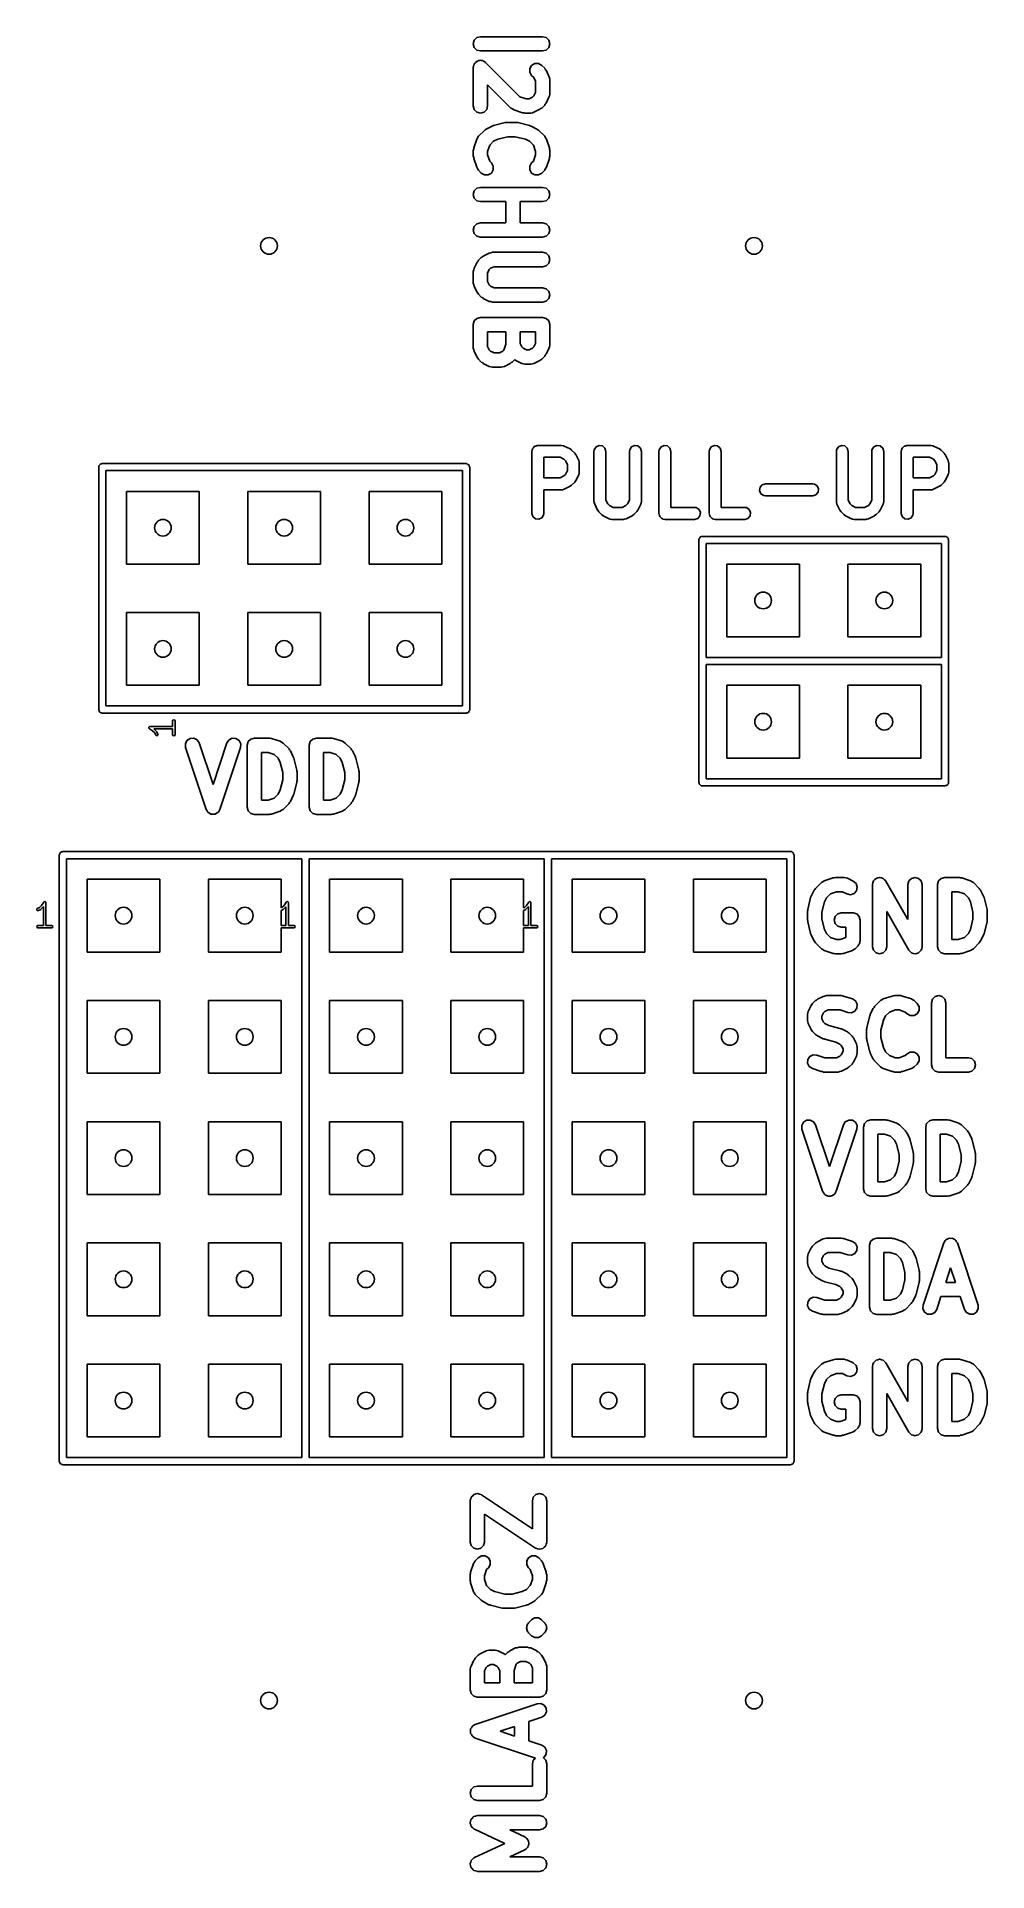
# Model space of a CAD drawing. Extents: x 0.01 to 0.79, y 0.06 to 1.57.
import ezdxf

# ---------------------------------------------------------------- set-up
doc = ezdxf.new("R2010")
doc.units = 0
doc.header["$MEASUREMENT"] = 0
doc.layers.add('BLACK', color=7, linetype='CONTINUOUS')

msp = doc.modelspace()

# ---------------------------------------------------------------- linework, layer by layer
at = {"layer": 'BLACK', "linetype": 'CONTINUOUS'}
for p, q in [((0.3685, 1.5667), (0.3693, 1.5696)), ((0.3693, 1.5637), (0.3685, 1.5667)), ((0.3693, 1.5696), (0.3715, 1.5718)), ((0.3715, 1.5616), (0.3693, 1.5637)), ((0.3715, 1.5718), (0.3744, 1.5726)), ((0.3744, 1.5608), (0.3715, 1.5616)), ((0.3744, 1.5726), (0.4256, 1.5726)), ((0.4256, 1.5608), (0.3744, 1.5608)), ((0.4256, 1.5726), (0.4286, 1.5718)), ((0.4286, 1.5616), (0.4256, 1.5608)), ((0.4286, 1.5718), (0.4307, 1.5696)), ((0.4307, 1.5637), (0.4286, 1.5616)), ((0.4307, 1.5696), (0.4315, 1.5667)), ((0.4315, 1.5667), (0.4307, 1.5637)), ((0.3685, 1.5472), (0.3687, 1.5479)), ((0.3685, 1.5155), (0.3685, 1.5472)), ((0.3687, 1.5487), (0.3691, 1.5494)), ((0.3687, 1.5479), (0.3687, 1.5487)), ((0.3691, 1.5494), (0.3693, 1.5501)), ((0.3693, 1.5501), (0.3699, 1.5507)), ((0.3699, 1.5507), (0.3703, 1.5514)), ((0.3703, 1.5514), (0.3709, 1.5517)), ((0.3709, 1.5517), (0.3715, 1.5523)), ((0.3715, 1.5523), (0.3722, 1.5525)), ((0.3722, 1.5525), (0.3729, 1.5529)), ((0.3729, 1.5529), (0.3737, 1.5529)), ((0.3737, 1.5529), (0.3744, 1.5531)), ((0.3744, 1.5531), (0.3752, 1.5529)), ((0.3752, 1.5529), (0.376, 1.5529)), ((0.376, 1.5529), (0.3766, 1.5525)), ((0.3766, 1.5525), (0.3774, 1.5523)), ((0.3774, 1.5523), (0.3779, 1.5517)), ((0.3779, 1.5517), (0.3786, 1.5514)), ((0.3786, 1.5514), (0.4069, 1.5231)), ((0.415, 1.5463), (0.4166, 1.5489)), ((0.415, 1.5432), (0.415, 1.5463)), ((0.4166, 1.5489), (0.4192, 1.5504)), ((0.4192, 1.5504), (0.4223, 1.5504)), ((0.4223, 1.5504), (0.4249, 1.5489)), ((0.4249, 1.5489), (0.4274, 1.5465)), ((0.4274, 1.5465), (0.4278, 1.5456)), ((0.4278, 1.5456), (0.4285, 1.5449)), ((0.4285, 1.5449), (0.4309, 1.5401)), ((0.3995, 1.5137), (0.3803, 1.5329)), ((0.3803, 1.5329), (0.3803, 1.5155)), ((0.4166, 1.5406), (0.415, 1.5432)), ((0.4183, 1.5388), (0.4166, 1.5406)), ((0.4197, 1.536), (0.4183, 1.5388)), ((0.4197, 1.5266), (0.4197, 1.536)), ((0.4309, 1.5401), (0.4312, 1.5387)), ((0.4312, 1.5387), (0.4315, 1.5374)), ((0.4315, 1.5374), (0.4315, 1.5252)), ((0.3693, 1.5125), (0.3685, 1.5155)), ((0.3803, 1.5155), (0.3796, 1.5125)), ((0.4007, 1.5131), (0.3995, 1.5137)), ((0.4069, 1.5231), (0.412, 1.5214)), ((0.412, 1.5214), (0.4145, 1.5214)), ((0.4145, 1.5214), (0.4172, 1.5228)), ((0.4172, 1.5228), (0.4183, 1.5239)), ((0.4183, 1.5239), (0.4197, 1.5266)), ((0.4249, 1.5137), (0.4241, 1.5133)), ((0.4274, 1.5162), (0.4249, 1.5137)), ((0.4278, 1.517), (0.4274, 1.5162)), ((0.4285, 1.5177), (0.4278, 1.517)), ((0.4309, 1.5226), (0.4285, 1.5177)), ((0.4312, 1.5239), (0.4309, 1.5226)), ((0.4315, 1.5252), (0.4312, 1.5239)), ((0.3715, 1.5104), (0.3693, 1.5125)), ((0.3744, 1.5096), (0.3715, 1.5104)), ((0.3774, 1.5104), (0.3744, 1.5096)), ((0.3796, 1.5125), (0.3774, 1.5104)), ((0.3791, 1.4964), (0.384, 1.4988)), ((0.384, 1.4988), (0.3846, 1.499)), ((0.3846, 1.499), (0.3852, 1.4993)), ((0.3852, 1.4993), (0.3949, 1.5017)), ((0.3949, 1.5017), (0.3957, 1.5017)), ((0.3957, 1.5017), (0.3964, 1.5019)), ((0.3964, 1.5019), (0.4037, 1.5019)), ((0.4018, 1.5123), (0.4007, 1.5131)), ((0.4091, 1.5099), (0.4018, 1.5123)), ((0.4037, 1.5019), (0.4044, 1.5017)), ((0.4044, 1.5017), (0.4051, 1.5017)), ((0.4051, 1.5017), (0.4149, 1.4993)), ((0.4101, 1.5098), (0.4091, 1.5099)), ((0.411, 1.5096), (0.4101, 1.5098)), ((0.4159, 1.5096), (0.411, 1.5096)), ((0.4149, 1.4993), (0.4154, 1.499)), ((0.4154, 1.499), (0.4161, 1.4988)), ((0.4172, 1.5099), (0.4159, 1.5096)), ((0.4161, 1.4988), (0.4209, 1.4964)), ((0.4185, 1.5102), (0.4172, 1.5099)), ((0.4234, 1.5127), (0.4185, 1.5102)), ((0.4241, 1.5133), (0.4234, 1.5127)), ((0.3688, 1.4808), (0.3713, 1.4881)), ((0.3713, 1.4881), (0.372, 1.4892)), ((0.372, 1.4892), (0.3727, 1.4904)), ((0.3727, 1.4904), (0.3776, 1.4953)), ((0.3776, 1.4953), (0.3784, 1.4958)), ((0.3784, 1.4958), (0.3791, 1.4964)), ((0.3852, 1.4863), (0.382, 1.483)), ((0.3887, 1.488), (0.3852, 1.4863)), ((0.3971, 1.4901), (0.3887, 1.488)), ((0.403, 1.4901), (0.3971, 1.4901)), ((0.4114, 1.488), (0.403, 1.4901)), ((0.4148, 1.4863), (0.4114, 1.488)), ((0.418, 1.483), (0.4148, 1.4863)), ((0.4209, 1.4964), (0.4217, 1.4958)), ((0.4217, 1.4958), (0.4225, 1.4953)), ((0.4225, 1.4953), (0.4274, 1.4904)), ((0.4274, 1.4904), (0.428, 1.4892)), ((0.428, 1.4892), (0.4288, 1.4881)), ((0.4288, 1.4881), (0.4312, 1.4808)), ((0.3685, 1.4789), (0.3688, 1.4799)), ((0.3685, 1.4741), (0.3685, 1.4789)), ((0.3688, 1.4731), (0.3685, 1.4741)), ((0.3688, 1.4799), (0.3688, 1.4808)), ((0.3688, 1.4722), (0.3688, 1.4731)), ((0.3713, 1.4649), (0.3688, 1.4722)), ((0.382, 1.483), (0.3803, 1.478)), ((0.3803, 1.478), (0.3803, 1.475)), ((0.3803, 1.475), (0.382, 1.4699)), ((0.382, 1.4699), (0.3835, 1.4685)), ((0.3835, 1.4685), (0.385, 1.4658)), ((0.415, 1.4658), (0.4166, 1.4685)), ((0.4166, 1.4685), (0.418, 1.4699)), ((0.4197, 1.478), (0.418, 1.483)), ((0.418, 1.4699), (0.4197, 1.475)), ((0.4197, 1.475), (0.4197, 1.478)), ((0.4312, 1.4722), (0.4288, 1.4649)), ((0.4312, 1.4808), (0.4313, 1.4799)), ((0.4313, 1.4731), (0.4312, 1.4722)), ((0.4313, 1.4799), (0.4315, 1.4789)), ((0.4315, 1.4741), (0.4313, 1.4731)), ((0.4315, 1.4789), (0.4315, 1.4741)), ((0.372, 1.4638), (0.3713, 1.4649)), ((0.3727, 1.4626), (0.372, 1.4638)), ((0.3751, 1.4601), (0.3727, 1.4626)), ((0.3778, 1.4586), (0.3751, 1.4601)), ((0.3808, 1.4586), (0.3778, 1.4586)), ((0.3835, 1.4601), (0.3808, 1.4586)), ((0.385, 1.4628), (0.3835, 1.4601)), ((0.385, 1.4658), (0.385, 1.4628)), ((0.415, 1.4628), (0.415, 1.4658)), ((0.4166, 1.4601), (0.415, 1.4628)), ((0.4192, 1.4586), (0.4166, 1.4601)), ((0.4223, 1.4586), (0.4192, 1.4586)), ((0.4249, 1.4601), (0.4223, 1.4586)), ((0.4274, 1.4626), (0.4249, 1.4601)), ((0.428, 1.4638), (0.4274, 1.4626)), ((0.4288, 1.4649), (0.428, 1.4638)), ((0.3685, 1.4424), (0.3693, 1.4453)), ((0.3693, 1.4394), (0.3685, 1.4424)), ((0.3693, 1.4453), (0.3715, 1.4475)), ((0.3715, 1.4373), (0.3693, 1.4394)), ((0.3715, 1.4475), (0.3744, 1.4483)), ((0.3744, 1.4483), (0.4256, 1.4483)), ((0.4256, 1.4483), (0.4286, 1.4475)), ((0.4286, 1.4475), (0.4307, 1.4453)), ((0.4307, 1.4394), (0.4286, 1.4373)), ((0.4307, 1.4453), (0.4315, 1.4424)), ((0.4315, 1.4424), (0.4307, 1.4394)), ((0.3744, 1.4365), (0.3715, 1.4373)), ((0.3953, 1.4365), (0.3744, 1.4365)), ((0.3953, 1.419), (0.3953, 1.4365)), ((0.4256, 1.4365), (0.4072, 1.4365)), ((0.4072, 1.4365), (0.4072, 1.419)), ((0.4286, 1.4373), (0.4256, 1.4365)), ((0.3685, 1.4131), (0.3693, 1.4161)), ((0.3693, 1.4102), (0.3685, 1.4131)), ((0.3693, 1.4161), (0.3715, 1.4182)), ((0.3715, 1.408), (0.3693, 1.4102)), ((0.3715, 1.4182), (0.3744, 1.419)), ((0.3744, 1.4072), (0.3715, 1.408)), ((0.3744, 1.419), (0.3953, 1.419)), ((0.4072, 1.419), (0.4256, 1.419)), ((0.4256, 1.419), (0.4286, 1.4182)), ((0.4286, 1.408), (0.4256, 1.4072)), ((0.4286, 1.4182), (0.4307, 1.4161)), ((0.4307, 1.4102), (0.4286, 1.408)), ((0.4307, 1.4161), (0.4315, 1.4131)), ((0.4315, 1.4131), (0.4307, 1.4102)), ((0.4012, 1.4072), (0.3744, 1.4072)), ((0.3767, 1.3916), (0.3815, 1.394)), ((0.3815, 1.394), (0.3829, 1.3943)), ((0.3829, 1.3943), (0.3842, 1.3947)), ((0.3842, 1.3947), (0.4256, 1.3947)), ((0.4256, 1.4072), (0.4012, 1.4072)), ((0.4256, 1.3947), (0.4286, 1.3939)), ((0.4286, 1.3939), (0.4307, 1.3917)), ((0.3685, 1.379), (0.3689, 1.3803)), ((0.3685, 1.3693), (0.3685, 1.379)), ((0.3689, 1.3803), (0.3692, 1.3817)), ((0.3692, 1.3817), (0.3716, 1.3865)), ((0.3716, 1.3865), (0.3722, 1.3872)), ((0.3722, 1.3872), (0.3727, 1.3881)), ((0.3727, 1.3881), (0.3751, 1.3905)), ((0.3751, 1.3905), (0.376, 1.391)), ((0.376, 1.391), (0.3767, 1.3916)), ((0.3817, 1.3804), (0.3803, 1.3776)), ((0.3803, 1.3776), (0.3803, 1.3706)), ((0.3828, 1.3815), (0.3817, 1.3804)), ((0.3856, 1.3828), (0.3828, 1.3815)), ((0.4256, 1.3828), (0.3856, 1.3828)), ((0.4286, 1.3836), (0.4256, 1.3828)), ((0.4307, 1.3858), (0.4286, 1.3836)), ((0.4307, 1.3917), (0.4315, 1.3888)), ((0.4315, 1.3888), (0.4307, 1.3858)), ((0.3689, 1.3679), (0.3685, 1.3693)), ((0.3692, 1.3666), (0.3689, 1.3679)), ((0.3716, 1.3617), (0.3692, 1.3666)), ((0.3803, 1.3706), (0.3817, 1.3679)), ((0.3817, 1.3679), (0.3828, 1.3668)), ((0.3828, 1.3668), (0.3856, 1.3654)), ((0.3856, 1.3654), (0.4256, 1.3654)), ((0.4256, 1.3654), (0.4286, 1.3646)), ((0.4286, 1.3646), (0.4307, 1.3625)), ((0.4307, 1.3625), (0.4315, 1.3595)), ((0.3722, 1.361), (0.3716, 1.3617)), ((0.3727, 1.3602), (0.3722, 1.361)), ((0.3751, 1.3578), (0.3727, 1.3602)), ((0.376, 1.3573), (0.3751, 1.3578)), ((0.3767, 1.3567), (0.376, 1.3573)), ((0.3815, 1.3542), (0.3767, 1.3567)), ((0.3829, 1.354), (0.3815, 1.3542)), ((0.3842, 1.3536), (0.3829, 1.354)), ((0.4256, 1.3536), (0.3842, 1.3536)), ((0.4286, 1.3544), (0.4256, 1.3536)), ((0.4307, 1.3566), (0.4286, 1.3544)), ((0.4315, 1.3595), (0.4307, 1.3566)), ((0.3685, 1.3351), (0.3693, 1.3381)), ((0.3685, 1.3156), (0.3685, 1.3351)), ((0.3693, 1.3381), (0.3715, 1.3402)), ((0.3715, 1.3402), (0.3744, 1.341)), ((0.3744, 1.341), (0.4256, 1.341)), ((0.4256, 1.341), (0.4286, 1.3402)), ((0.4286, 1.3402), (0.4307, 1.3381)), ((0.4307, 1.3381), (0.4315, 1.3351)), ((0.4315, 1.3351), (0.4315, 1.3181)), ((0.3953, 1.3292), (0.3803, 1.3292)), ((0.3803, 1.3292), (0.3803, 1.317)), ((0.3803, 1.317), (0.3817, 1.3143)), ((0.3936, 1.314), (0.3953, 1.319)), ((0.3953, 1.319), (0.3953, 1.3292)), ((0.4197, 1.3292), (0.4072, 1.3292)), ((0.4072, 1.3292), (0.4072, 1.3195)), ((0.4072, 1.3195), (0.4085, 1.3167)), ((0.4085, 1.3167), (0.4096, 1.3156)), ((0.4172, 1.3156), (0.4183, 1.3167)), ((0.4183, 1.3167), (0.4197, 1.3195)), ((0.4197, 1.3195), (0.4197, 1.3292)), ((0.4312, 1.3168), (0.4309, 1.3154)), ((0.4315, 1.3181), (0.4312, 1.3168)), ((0.3689, 1.3143), (0.3685, 1.3156)), ((0.3692, 1.313), (0.3689, 1.3143)), ((0.3716, 1.3081), (0.3692, 1.313)), ((0.3722, 1.3074), (0.3716, 1.3081)), ((0.3727, 1.3066), (0.3722, 1.3074)), ((0.3751, 1.3041), (0.3727, 1.3066)), ((0.376, 1.3037), (0.3751, 1.3041)), ((0.3767, 1.3031), (0.376, 1.3037)), ((0.3815, 1.3006), (0.3767, 1.3031)), ((0.3817, 1.3143), (0.3828, 1.3132)), ((0.3828, 1.3132), (0.3856, 1.3118)), ((0.3856, 1.3118), (0.3901, 1.3118)), ((0.3901, 1.3118), (0.3929, 1.3132)), ((0.3929, 1.3132), (0.3936, 1.314)), ((0.399, 1.3031), (0.3941, 1.3006)), ((0.3997, 1.3037), (0.399, 1.3031)), ((0.4005, 1.3041), (0.3997, 1.3037)), ((0.4026, 1.3062), (0.4005, 1.3041)), ((0.4028, 1.3061), (0.4026, 1.3062)), ((0.4035, 1.3055), (0.4028, 1.3061)), ((0.4084, 1.3031), (0.4035, 1.3055)), ((0.4097, 1.3028), (0.4084, 1.3031)), ((0.4096, 1.3156), (0.4124, 1.3142)), ((0.411, 1.3024), (0.4097, 1.3028)), ((0.4159, 1.3024), (0.411, 1.3024)), ((0.4124, 1.3142), (0.4145, 1.3142)), ((0.4145, 1.3142), (0.4172, 1.3156)), ((0.4172, 1.3028), (0.4159, 1.3024)), ((0.4185, 1.3031), (0.4172, 1.3028)), ((0.4234, 1.3055), (0.4185, 1.3031)), ((0.4241, 1.3061), (0.4234, 1.3055)), ((0.4249, 1.3066), (0.4241, 1.3061)), ((0.4274, 1.309), (0.4249, 1.3066)), ((0.4278, 1.3098), (0.4274, 1.309)), ((0.4285, 1.3106), (0.4278, 1.3098)), ((0.4309, 1.3154), (0.4285, 1.3106)), ((0.3829, 1.3003), (0.3815, 1.3006)), ((0.3842, 1.3), (0.3829, 1.3003)), ((0.3915, 1.3), (0.3842, 1.3)), ((0.3928, 1.3003), (0.3915, 1.3)), ((0.3941, 1.3006), (0.3928, 1.3003)), ((0.4168, 1.2305), (0.417, 1.2319)), ((0.4168, 1.1793), (0.4168, 1.2305)), ((0.417, 1.2319), (0.4172, 1.2322)), ((0.4172, 1.2322), (0.4173, 1.2326)), ((0.4173, 1.2326), (0.418, 1.2333)), ((0.418, 1.2333), (0.4185, 1.2342)), ((0.4185, 1.2342), (0.4189, 1.2344)), ((0.4189, 1.2344), (0.4191, 1.2347)), ((0.4191, 1.2347), (0.4201, 1.2349)), ((0.4201, 1.2349), (0.4211, 1.2354)), ((0.4211, 1.2354), (0.4214, 1.2353)), ((0.4214, 1.2353), (0.4218, 1.2354)), ((0.4218, 1.2354), (0.4413, 1.2354)), ((0.4413, 1.2354), (0.4427, 1.2352)), ((0.4427, 1.2352), (0.443, 1.235)), ((0.443, 1.235), (0.4435, 1.2349)), ((0.4435, 1.2349), (0.4483, 1.2325)), ((0.4483, 1.2325), (0.4495, 1.2317)), ((0.4495, 1.2317), (0.4495, 1.2316)), ((0.4495, 1.2316), (0.4496, 1.2316)), ((0.4496, 1.2316), (0.4521, 1.2291)), ((0.4521, 1.2291), (0.4529, 1.228)), ((0.4529, 1.228), (0.4529, 1.2279)), ((0.4529, 1.2279), (0.453, 1.2278)), ((0.453, 1.2278), (0.4554, 1.223)), ((0.468, 1.2305), (0.4682, 1.2319)), ((0.468, 1.1891), (0.468, 1.2305)), ((0.4682, 1.2319), (0.4697, 1.2342)), ((0.4697, 1.2342), (0.4723, 1.2354)), ((0.4723, 1.2354), (0.475, 1.235)), ((0.475, 1.235), (0.4771, 1.2332)), ((0.4771, 1.2332), (0.4779, 1.2305)), ((0.4779, 1.2305), (0.4779, 1.1902)), ((0.4973, 1.2305), (0.4975, 1.2319)), ((0.4973, 1.1902), (0.4973, 1.2305)), ((0.4975, 1.2319), (0.499, 1.2342)), ((0.499, 1.2342), (0.5015, 1.2354)), ((0.5015, 1.2354), (0.5042, 1.235)), ((0.5042, 1.235), (0.5063, 1.2332)), ((0.5063, 1.2332), (0.5071, 1.2305)), ((0.5071, 1.2305), (0.5071, 1.1891)), ((0.5216, 1.2305), (0.5218, 1.2319)), ((0.5216, 1.1793), (0.5216, 1.2305)), ((0.5218, 1.2319), (0.5233, 1.2342)), ((0.5233, 1.2342), (0.5259, 1.2354)), ((0.5259, 1.2354), (0.5286, 1.235)), ((0.5286, 1.235), (0.5307, 1.2332)), ((0.5307, 1.2332), (0.5315, 1.2305)), ((0.5315, 1.2305), (0.5315, 1.1843)), ((0.5631, 1.2305), (0.5633, 1.2319)), ((0.5631, 1.1793), (0.5631, 1.2305)), ((0.5633, 1.2319), (0.5648, 1.2342)), ((0.5648, 1.2342), (0.5673, 1.2354)), ((0.5673, 1.2354), (0.57, 1.235)), ((0.57, 1.235), (0.5721, 1.2332)), ((0.5721, 1.2332), (0.5729, 1.2305)), ((0.5729, 1.2305), (0.5729, 1.1843)), ((0.6679, 1.2305), (0.6681, 1.2319)), ((0.6679, 1.1891), (0.6679, 1.2305)), ((0.6681, 1.2319), (0.6696, 1.2342)), ((0.6696, 1.2342), (0.6721, 1.2354)), ((0.6721, 1.2354), (0.6748, 1.235)), ((0.6748, 1.235), (0.6769, 1.2332)), ((0.6769, 1.2332), (0.6777, 1.2305)), ((0.6777, 1.2305), (0.6777, 1.1902)), ((0.6971, 1.2305), (0.6973, 1.2319)), ((0.6971, 1.1902), (0.6971, 1.2305)), ((0.6973, 1.2319), (0.6988, 1.2342)), ((0.6988, 1.2342), (0.7013, 1.2354)), ((0.7013, 1.2354), (0.7041, 1.235)), ((0.7041, 1.235), (0.7062, 1.2332)), ((0.7062, 1.2332), (0.707, 1.2305)), ((0.707, 1.2305), (0.707, 1.1891)), ((0.7215, 1.2305), (0.7217, 1.2319)), ((0.7215, 1.1793), (0.7215, 1.2305)), ((0.7217, 1.2319), (0.7219, 1.2322)), ((0.7219, 1.2326), (0.7226, 1.2333)), ((0.7219, 1.2322), (0.7219, 1.2326)), ((0.7226, 1.2333), (0.7232, 1.2342)), ((0.7232, 1.2342), (0.7235, 1.2344)), ((0.7235, 1.2344), (0.7238, 1.2347)), ((0.7238, 1.2347), (0.7248, 1.2349)), ((0.7248, 1.2349), (0.7257, 1.2354)), ((0.7257, 1.2354), (0.7261, 1.2353)), ((0.7261, 1.2353), (0.7264, 1.2354)), ((0.7264, 1.2354), (0.7459, 1.2354)), ((0.7459, 1.2354), (0.7473, 1.2352)), ((0.7473, 1.2352), (0.7477, 1.235)), ((0.7477, 1.235), (0.7481, 1.2349)), ((0.7481, 1.2349), (0.753, 1.2325)), ((0.753, 1.2325), (0.7541, 1.2317)), ((0.7541, 1.2317), (0.7542, 1.2316)), ((0.7542, 1.2316), (0.7543, 1.2316)), ((0.7543, 1.2316), (0.7567, 1.2291)), ((0.7567, 1.2291), (0.7575, 1.228)), ((0.7575, 1.228), (0.7576, 1.2279)), ((0.7576, 1.2279), (0.7576, 1.2278)), ((0.7576, 1.2278), (0.7601, 1.223)), ((0.0595, 1.2175), (0.0596, 1.2179)), ((0.0595, 1.0175), (0.0595, 1.2175)), ((0.0596, 1.218), (0.0597, 1.2181)), ((0.0596, 1.2179), (0.0596, 1.218)), ((0.0597, 1.2185), (0.0602, 1.2191)), ((0.0597, 1.2181), (0.0597, 1.2185)), ((0.0602, 1.2191), (0.0606, 1.2198)), ((0.0606, 1.2198), (0.0609, 1.2199)), ((0.0609, 1.2199), (0.061, 1.2201)), ((0.061, 1.2201), (0.0618, 1.2202)), ((0.0618, 1.2202), (0.0625, 1.2205)), ((0.0625, 1.2205), (0.3625, 1.2205)), ((0.0655, 1.2146), (0.0655, 1.0205)), ((0.3595, 1.2146), (0.0655, 1.2146)), ((0.3595, 1.0205), (0.3595, 1.2146)), ((0.3625, 1.2205), (0.3629, 1.2204)), ((0.3629, 1.2204), (0.363, 1.2204)), ((0.363, 1.2204), (0.3631, 1.2203)), ((0.3631, 1.2203), (0.3635, 1.2203)), ((0.3635, 1.2203), (0.3641, 1.2198)), ((0.3641, 1.2198), (0.3648, 1.2194)), ((0.3648, 1.2194), (0.3649, 1.2191)), ((0.3649, 1.2191), (0.3651, 1.219)), ((0.3651, 1.219), (0.3652, 1.2182)), ((0.3652, 1.2182), (0.3655, 1.2175)), ((0.3655, 1.2175), (0.3655, 1.0175)), ((0.4401, 1.2256), (0.4267, 1.2256)), ((0.4267, 1.2256), (0.4267, 1.2086)), ((0.4432, 1.224), (0.4401, 1.2256)), ((0.4445, 1.2227), (0.4432, 1.224)), ((0.4432, 1.2102), (0.4445, 1.2115)), ((0.4461, 1.2196), (0.4445, 1.2227)), ((0.4445, 1.2115), (0.4461, 1.2146)), ((0.4461, 1.2146), (0.4461, 1.2196)), ((0.4554, 1.2112), (0.453, 1.2064)), ((0.4554, 1.223), (0.4559, 1.2216)), ((0.4555, 1.2117), (0.4554, 1.2112)), ((0.4557, 1.2121), (0.4555, 1.2117)), ((0.4559, 1.2135), (0.4557, 1.2121)), ((0.4559, 1.2216), (0.4558, 1.2212)), ((0.4558, 1.2212), (0.4559, 1.2208)), ((0.4559, 1.2208), (0.4559, 1.2135)), ((0.7448, 1.2256), (0.7313, 1.2256)), ((0.7313, 1.2256), (0.7313, 1.2086)), ((0.7479, 1.224), (0.7448, 1.2256)), ((0.7492, 1.2227), (0.7479, 1.224)), ((0.7479, 1.2102), (0.7492, 1.2115)), ((0.7507, 1.2196), (0.7492, 1.2227)), ((0.7492, 1.2115), (0.7507, 1.2146)), ((0.7507, 1.2146), (0.7507, 1.2196)), ((0.7601, 1.2112), (0.7576, 1.2064)), ((0.7601, 1.223), (0.7605, 1.2216)), ((0.7604, 1.2121), (0.7601, 1.2117)), ((0.7601, 1.2117), (0.7601, 1.2112)), ((0.7606, 1.2135), (0.7604, 1.2121)), ((0.7605, 1.2216), (0.7605, 1.2212)), ((0.7605, 1.2212), (0.7606, 1.2208)), ((0.7606, 1.2208), (0.7606, 1.2135)), ((0.0825, 1.1375), (0.0825, 1.1975)), ((0.0825, 1.1975), (0.1425, 1.1975)), ((0.1425, 1.1975), (0.1425, 1.1375)), ((0.1825, 1.1375), (0.1825, 1.1975)), ((0.1825, 1.1975), (0.2425, 1.1975)), ((0.2425, 1.1975), (0.2425, 1.1375)), ((0.2825, 1.1375), (0.2825, 1.1975)), ((0.2825, 1.1975), (0.3425, 1.1975)), ((0.3425, 1.1975), (0.3425, 1.1375)), ((0.4267, 1.2086), (0.4401, 1.2086)), ((0.4413, 1.1988), (0.4267, 1.1988)), ((0.4267, 1.1988), (0.4267, 1.1793)), ((0.4401, 1.2086), (0.4432, 1.2102)), ((0.4417, 1.1989), (0.4413, 1.1988)), ((0.4421, 1.1989), (0.4417, 1.1989)), ((0.4435, 1.1993), (0.4421, 1.1989)), ((0.4483, 1.2017), (0.4435, 1.1993)), ((0.4484, 1.2018), (0.4483, 1.2017)), ((0.4485, 1.2018), (0.4484, 1.2018)), ((0.4496, 1.2027), (0.4485, 1.2018)), ((0.4521, 1.2051), (0.4496, 1.2027)), ((0.4522, 1.2052), (0.4521, 1.2052)), ((0.4521, 1.2052), (0.4521, 1.2051)), ((0.453, 1.2064), (0.4522, 1.2052)), ((0.6046, 1.1981), (0.605, 1.2009)), ((0.6057, 1.1956), (0.6046, 1.1981)), ((0.605, 1.2009), (0.6068, 1.203)), ((0.6068, 1.203), (0.6094, 1.2038)), ((0.6094, 1.2038), (0.6484, 1.2038)), ((0.6484, 1.2038), (0.6498, 1.2035)), ((0.6498, 1.2035), (0.6521, 1.2021)), ((0.6529, 1.1968), (0.6511, 1.1947)), ((0.6521, 1.2021), (0.6533, 1.1995)), ((0.6533, 1.1995), (0.6529, 1.1968)), ((0.7313, 1.2086), (0.7448, 1.2086)), ((0.7459, 1.1988), (0.7313, 1.1988)), ((0.7313, 1.1988), (0.7313, 1.1793)), ((0.7448, 1.2086), (0.7479, 1.2102)), ((0.7463, 1.1989), (0.7459, 1.1988)), ((0.7468, 1.1989), (0.7463, 1.1989)), ((0.7481, 1.1993), (0.7468, 1.1989)), ((0.753, 1.2017), (0.7481, 1.1993)), ((0.7531, 1.2018), (0.753, 1.2017)), ((0.7532, 1.2018), (0.7531, 1.2018)), ((0.7543, 1.2027), (0.7532, 1.2018)), ((0.7567, 1.2051), (0.7543, 1.2027)), ((0.7568, 1.2052), (0.7567, 1.2051)), ((0.7576, 1.2064), (0.7568, 1.2052)), ((0.7568, 1.2052), (0.7568, 1.2052)), ((0.4682, 1.1887), (0.468, 1.1891)), ((0.4681, 1.1882), (0.4682, 1.1887)), ((0.4686, 1.1869), (0.4681, 1.1882)), ((0.471, 1.182), (0.4686, 1.1869)), ((0.4711, 1.1819), (0.471, 1.182)), ((0.4719, 1.1807), (0.4711, 1.1819)), ((0.4711, 1.1819), (0.4711, 1.1819)), ((0.4743, 1.1783), (0.4719, 1.1807)), ((0.4779, 1.1902), (0.4794, 1.1871)), ((0.4794, 1.1871), (0.4807, 1.1858)), ((0.4807, 1.1858), (0.4839, 1.1843)), ((0.4839, 1.1843), (0.4913, 1.1843)), ((0.4913, 1.1843), (0.4944, 1.1858)), ((0.4944, 1.1858), (0.4957, 1.1871)), ((0.4957, 1.1871), (0.4973, 1.1902)), ((0.5032, 1.1807), (0.5008, 1.1783)), ((0.5033, 1.1808), (0.5032, 1.1807)), ((0.5034, 1.1809), (0.5033, 1.1808)), ((0.5042, 1.182), (0.5034, 1.1809)), ((0.5066, 1.1869), (0.5042, 1.182)), ((0.5067, 1.1873), (0.5066, 1.1869)), ((0.5069, 1.1877), (0.5067, 1.1873)), ((0.5071, 1.1891), (0.5069, 1.1877)), ((0.5315, 1.1843), (0.5509, 1.1843)), ((0.5509, 1.1843), (0.5523, 1.1841)), ((0.5523, 1.1841), (0.5547, 1.1826)), ((0.5547, 1.1826), (0.5558, 1.18)), ((0.5729, 1.1843), (0.5924, 1.1843)), ((0.5924, 1.1843), (0.5938, 1.1841)), ((0.5938, 1.1841), (0.5961, 1.1826)), ((0.5961, 1.1826), (0.5972, 1.18)), ((0.608, 1.1941), (0.6057, 1.1956)), ((0.6094, 1.1939), (0.608, 1.1941)), ((0.6484, 1.1939), (0.6094, 1.1939)), ((0.6511, 1.1947), (0.6484, 1.1939)), ((0.668, 1.1887), (0.6679, 1.1891)), ((0.668, 1.1882), (0.668, 1.1887)), ((0.6684, 1.1869), (0.668, 1.1882)), ((0.6708, 1.182), (0.6684, 1.1869)), ((0.6709, 1.1819), (0.6708, 1.182)), ((0.6718, 1.1807), (0.6709, 1.1819)), ((0.6709, 1.1819), (0.6709, 1.1819)), ((0.6742, 1.1783), (0.6718, 1.1807)), ((0.6777, 1.1902), (0.6793, 1.1871)), ((0.6793, 1.1871), (0.6806, 1.1858)), ((0.6806, 1.1858), (0.6837, 1.1843)), ((0.6837, 1.1843), (0.6911, 1.1843)), ((0.6911, 1.1843), (0.6943, 1.1858)), ((0.6943, 1.1858), (0.6956, 1.1871)), ((0.6956, 1.1871), (0.6971, 1.1902)), ((0.7031, 1.1807), (0.7007, 1.1783)), ((0.7032, 1.1809), (0.7031, 1.1808)), ((0.7031, 1.1808), (0.7031, 1.1807)), ((0.704, 1.182), (0.7032, 1.1809)), ((0.7065, 1.1869), (0.704, 1.182)), ((0.7068, 1.1877), (0.7065, 1.1873)), ((0.7065, 1.1873), (0.7065, 1.1869)), ((0.707, 1.1891), (0.7068, 1.1877)), ((0.4176, 1.1767), (0.4168, 1.1793)), ((0.4197, 1.1749), (0.4176, 1.1767)), ((0.4225, 1.1745), (0.4197, 1.1749)), ((0.425, 1.1756), (0.4225, 1.1745)), ((0.4265, 1.178), (0.425, 1.1756)), ((0.4267, 1.1793), (0.4265, 1.178)), ((0.4744, 1.1783), (0.4743, 1.1783)), ((0.4745, 1.1782), (0.4744, 1.1783)), ((0.4756, 1.1774), (0.4745, 1.1782)), ((0.4805, 1.1749), (0.4756, 1.1774)), ((0.4809, 1.1748), (0.4805, 1.1749)), ((0.4813, 1.1746), (0.4809, 1.1748)), ((0.4827, 1.1744), (0.4813, 1.1746)), ((0.4924, 1.1744), (0.4827, 1.1744)), ((0.4929, 1.1745), (0.4924, 1.1744)), ((0.4933, 1.1745), (0.4929, 1.1745)), ((0.4946, 1.1749), (0.4933, 1.1745)), ((0.4995, 1.1774), (0.4946, 1.1749)), ((0.4996, 1.1774), (0.4995, 1.1774)), ((0.4997, 1.1775), (0.4996, 1.1774)), ((0.5008, 1.1783), (0.4997, 1.1775)), ((0.5218, 1.179), (0.5216, 1.1793)), ((0.5217, 1.1786), (0.5218, 1.179)), ((0.5221, 1.1777), (0.5217, 1.1786)), ((0.5224, 1.1767), (0.5221, 1.1777)), ((0.5227, 1.1764), (0.5224, 1.1767)), ((0.5229, 1.1761), (0.5227, 1.1764)), ((0.5237, 1.1755), (0.5229, 1.1761)), ((0.5245, 1.1749), (0.5237, 1.1755)), ((0.5249, 1.1748), (0.5245, 1.1749)), ((0.5252, 1.1746), (0.5249, 1.1748)), ((0.5266, 1.1744), (0.5252, 1.1746)), ((0.5509, 1.1744), (0.5266, 1.1744)), ((0.5536, 1.1752), (0.5509, 1.1744)), ((0.5554, 1.1773), (0.5536, 1.1752)), ((0.5558, 1.18), (0.5554, 1.1773)), ((0.5632, 1.179), (0.5631, 1.1793)), ((0.5631, 1.1786), (0.5632, 1.179)), ((0.5636, 1.1777), (0.5631, 1.1786)), ((0.5639, 1.1767), (0.5636, 1.1777)), ((0.5641, 1.1764), (0.5639, 1.1767)), ((0.5643, 1.1761), (0.5641, 1.1764)), ((0.5652, 1.1755), (0.5643, 1.1761)), ((0.566, 1.1749), (0.5652, 1.1755)), ((0.5663, 1.1748), (0.566, 1.1749)), ((0.5666, 1.1746), (0.5663, 1.1748)), ((0.568, 1.1744), (0.5666, 1.1746)), ((0.5924, 1.1744), (0.568, 1.1744)), ((0.595, 1.1752), (0.5924, 1.1744)), ((0.5969, 1.1773), (0.595, 1.1752)), ((0.5972, 1.18), (0.5969, 1.1773)), ((0.6743, 1.1783), (0.6742, 1.1783)), ((0.6743, 1.1782), (0.6743, 1.1783)), ((0.6755, 1.1774), (0.6743, 1.1782)), ((0.6804, 1.1749), (0.6755, 1.1774)), ((0.6808, 1.1748), (0.6804, 1.1749)), ((0.6812, 1.1746), (0.6808, 1.1748)), ((0.6826, 1.1744), (0.6812, 1.1746)), ((0.6923, 1.1744), (0.6826, 1.1744)), ((0.6927, 1.1745), (0.6923, 1.1744)), ((0.6932, 1.1745), (0.6927, 1.1745)), ((0.6945, 1.1749), (0.6932, 1.1745)), ((0.6994, 1.1774), (0.6945, 1.1749)), ((0.6995, 1.1775), (0.6994, 1.1774)), ((0.6994, 1.1774), (0.6994, 1.1774)), ((0.7007, 1.1783), (0.6995, 1.1775)), ((0.7223, 1.1767), (0.7215, 1.1793)), ((0.7244, 1.1749), (0.7223, 1.1767)), ((0.7271, 1.1745), (0.7244, 1.1749)), ((0.7296, 1.1756), (0.7271, 1.1745)), ((0.7311, 1.178), (0.7296, 1.1756)), ((0.7313, 1.1793), (0.7311, 1.178)), ((0.5545, 1.1575), (0.5546, 1.1579)), ((0.5545, 1.0575), (0.5545, 1.1575)), ((0.5546, 1.158), (0.5547, 1.1581)), ((0.5546, 1.1579), (0.5546, 1.158)), ((0.5547, 1.1585), (0.5552, 1.1591)), ((0.5547, 1.1581), (0.5547, 1.1585)), ((0.5552, 1.1591), (0.5556, 1.1598)), ((0.5556, 1.1598), (0.5559, 1.1599)), ((0.5559, 1.1599), (0.556, 1.1601)), ((0.556, 1.1601), (0.5568, 1.1602)), ((0.5568, 1.1602), (0.5575, 1.1604)), ((0.5575, 1.1604), (0.7575, 1.1604)), ((0.5605, 1.1545), (0.5605, 1.0604)), ((0.7545, 1.1545), (0.5605, 1.1545)), ((0.7545, 1.0604), (0.7545, 1.1545)), ((0.7575, 1.1604), (0.7579, 1.1604)), ((0.7579, 1.1604), (0.758, 1.1604)), ((0.758, 1.1604), (0.7581, 1.1603)), ((0.7581, 1.1603), (0.7585, 1.1603)), ((0.7585, 1.1603), (0.7591, 1.1598)), ((0.7591, 1.1598), (0.7598, 1.1594)), ((0.7598, 1.1594), (0.7599, 1.1591)), ((0.7599, 1.1591), (0.7601, 1.159)), ((0.7601, 1.159), (0.7602, 1.1582)), ((0.7602, 1.1582), (0.7605, 1.1575)), ((0.7605, 1.1575), (0.7605, 1.0575)), ((0.1425, 1.1375), (0.0825, 1.1375)), ((0.2425, 1.1375), (0.1825, 1.1375)), ((0.3425, 1.1375), (0.2825, 1.1375)), ((0.5775, 1.0775), (0.5775, 1.1375)), ((0.5775, 1.1375), (0.6375, 1.1375)), ((0.6375, 1.1375), (0.6375, 1.0775)), ((0.6775, 1.0775), (0.6775, 1.1375)), ((0.6775, 1.1375), (0.7375, 1.1375)), ((0.7375, 1.1375), (0.7375, 1.0775)), ((0.0825, 1.0375), (0.0825, 1.0975)), ((0.0825, 1.0975), (0.1425, 1.0975)), ((0.1425, 1.0975), (0.1425, 1.0375)), ((0.1825, 1.0375), (0.1825, 1.0975)), ((0.1825, 1.0975), (0.2425, 1.0975)), ((0.2425, 1.0975), (0.2425, 1.0375)), ((0.2825, 1.0375), (0.2825, 1.0975)), ((0.2825, 1.0975), (0.3425, 1.0975)), ((0.3425, 1.0975), (0.3425, 1.0375)), ((0.6375, 1.0775), (0.5775, 1.0775)), ((0.7375, 1.0775), (0.6775, 1.0775)), ((0.5605, 1.0604), (0.7545, 1.0604)), ((0.5545, 0.9575), (0.5545, 1.0575)), ((0.5605, 1.0546), (0.5605, 0.9605)), ((0.7545, 1.0546), (0.5605, 1.0546)), ((0.7545, 0.9605), (0.7545, 1.0546)), ((0.7605, 1.0575), (0.7605, 0.9575)), ((0.1425, 1.0375), (0.0825, 1.0375)), ((0.2425, 1.0375), (0.1825, 1.0375)), ((0.3425, 1.0375), (0.2825, 1.0375)), ((0.5775, 0.9775), (0.5775, 1.0375)), ((0.5775, 1.0375), (0.6375, 1.0375)), ((0.6375, 1.0375), (0.6375, 0.9775)), ((0.6775, 0.9775), (0.6775, 1.0375)), ((0.6775, 1.0375), (0.7375, 1.0375)), ((0.7375, 1.0375), (0.7375, 0.9775)), ((0.0598, 1.0168), (0.0595, 1.0175)), ((0.0599, 1.016), (0.0598, 1.0168)), ((0.0601, 1.0158), (0.0599, 1.016)), ((0.0602, 1.0156), (0.0601, 1.0158)), ((0.0609, 1.0152), (0.0602, 1.0156)), ((0.0615, 1.0147), (0.0609, 1.0152)), ((0.0619, 1.0147), (0.0615, 1.0147)), ((0.062, 1.0146), (0.0619, 1.0147)), ((0.0621, 1.0146), (0.062, 1.0146)), ((0.0625, 1.0146), (0.0621, 1.0146)), ((0.3625, 1.0146), (0.0625, 1.0146)), ((0.0655, 1.0205), (0.3595, 1.0205)), ((0.3632, 1.0148), (0.3625, 1.0146)), ((0.364, 1.0149), (0.3632, 1.0148)), ((0.3641, 1.0151), (0.364, 1.0149)), ((0.3644, 1.0152), (0.3641, 1.0151)), ((0.3648, 1.0159), (0.3644, 1.0152)), ((0.3653, 1.0165), (0.3648, 1.0159)), ((0.3654, 1.017), (0.3653, 1.0169)), ((0.3653, 1.0169), (0.3653, 1.0165)), ((0.3655, 1.0175), (0.3654, 1.0171)), ((0.3654, 1.0171), (0.3654, 1.017)), ((0.1008, 1.0025), (0.1009, 1.0028)), ((0.1009, 1.0024), (0.1008, 1.0025)), ((0.1009, 1.0028), (0.101, 1.003)), ((0.1009, 1.0023), (0.1009, 1.0024)), ((0.101, 1.0021), (0.1009, 1.0023)), ((0.101, 1.003), (0.1011, 1.0031)), ((0.1011, 1.0018), (0.101, 1.0021)), ((0.1011, 1.0032), (0.1014, 1.0033)), ((0.1011, 1.0031), (0.1011, 1.0032)), ((0.1012, 1.0018), (0.1011, 1.0018)), ((0.1013, 1.0017), (0.1012, 1.0018)), ((0.104, 0.9999), (0.1013, 1.0017)), ((0.1014, 1.0033), (0.1016, 1.0035)), ((0.1016, 1.0035), (0.1017, 1.0034)), ((0.1017, 1.0034), (0.1018, 1.0035)), ((0.1018, 1.0035), (0.1205, 1.0035)), ((0.1057, 0.9982), (0.104, 0.9999)), ((0.1205, 1.0015), (0.1051, 1.0015)), ((0.1051, 1.0015), (0.1052, 1.0014)), ((0.1052, 1.0014), (0.1052, 1.0014)), ((0.1052, 1.0014), (0.1053, 1.0013)), ((0.1053, 1.0013), (0.1072, 0.9994)), ((0.1072, 0.9994), (0.1073, 0.9993)), ((0.1073, 0.9993), (0.1074, 0.9992)), ((0.1074, 0.9992), (0.1083, 0.9973)), ((0.1205, 1.0081), (0.1208, 1.0088)), ((0.1205, 1.0035), (0.1205, 1.0081)), ((0.1205, 0.9969), (0.1205, 1.0015)), ((0.1208, 1.0088), (0.1215, 1.0091)), ((0.1215, 1.0091), (0.1222, 1.0088)), ((0.1222, 1.0088), (0.1225, 1.0081)), ((0.1225, 1.0081), (0.1225, 0.9969)), ((0.1066, 0.9964), (0.1057, 0.9982)), ((0.1071, 0.9959), (0.1066, 0.9964)), ((0.1079, 0.996), (0.1071, 0.9959)), ((0.1084, 0.9966), (0.1079, 0.996)), ((0.1083, 0.9973), (0.1084, 0.9966)), ((0.1208, 0.9962), (0.1205, 0.9969)), ((0.1215, 0.9959), (0.1208, 0.9962)), ((0.1222, 0.9962), (0.1215, 0.9959)), ((0.1225, 0.9969), (0.1222, 0.9962)), ((0.131, 0.9893), (0.1323, 0.992)), ((0.1312, 0.9862), (0.131, 0.9893)), ((0.1482, 0.9351), (0.1312, 0.9862)), ((0.1323, 0.992), (0.1349, 0.9937)), ((0.1349, 0.9937), (0.1379, 0.9939)), ((0.1379, 0.9939), (0.1407, 0.9925)), ((0.1407, 0.9925), (0.1424, 0.99)), ((0.1424, 0.99), (0.1538, 0.9556)), ((0.1538, 0.9556), (0.1653, 0.99)), ((0.1765, 0.9862), (0.1594, 0.9351)), ((0.1653, 0.99), (0.167, 0.9925)), ((0.167, 0.9925), (0.1697, 0.9939)), ((0.1697, 0.9939), (0.1727, 0.9937)), ((0.1727, 0.9937), (0.1753, 0.992)), ((0.1753, 0.992), (0.1767, 0.9893)), ((0.1767, 0.9893), (0.1765, 0.9862)), ((0.182, 0.9881), (0.1828, 0.9911)), ((0.182, 0.9369), (0.182, 0.9881)), ((0.1828, 0.9911), (0.185, 0.9932)), ((0.185, 0.9932), (0.1879, 0.994)), ((0.1879, 0.994), (0.2001, 0.994)), ((0.2001, 0.994), (0.201, 0.9938)), ((0.201, 0.9938), (0.202, 0.9937)), ((0.202, 0.9937), (0.2093, 0.9913)), ((0.2093, 0.9913), (0.2104, 0.9905)), ((0.2104, 0.9905), (0.2116, 0.9899)), ((0.2116, 0.9899), (0.2165, 0.985)), ((0.2165, 0.985), (0.217, 0.9842)), ((0.217, 0.9842), (0.2176, 0.9834)), ((0.2332, 0.9881), (0.234, 0.9911)), ((0.2332, 0.9369), (0.2332, 0.9881)), ((0.234, 0.9911), (0.2362, 0.9932)), ((0.2362, 0.9932), (0.2391, 0.994)), ((0.2391, 0.994), (0.2513, 0.994)), ((0.2513, 0.994), (0.2522, 0.9938)), ((0.2522, 0.9938), (0.2532, 0.9937)), ((0.2532, 0.9937), (0.2605, 0.9913)), ((0.2605, 0.9913), (0.2616, 0.9905)), ((0.2616, 0.9905), (0.2628, 0.9899)), ((0.2628, 0.9899), (0.2677, 0.985)), ((0.2677, 0.985), (0.2681, 0.9842)), ((0.2681, 0.9842), (0.2688, 0.9834)), ((0.1992, 0.9822), (0.1938, 0.9822)), ((0.1938, 0.9822), (0.1938, 0.9428)), ((0.2042, 0.9805), (0.1992, 0.9822)), ((0.2075, 0.9773), (0.2042, 0.9805)), ((0.2092, 0.9739), (0.2075, 0.9773)), ((0.2113, 0.9655), (0.2092, 0.9739)), ((0.2176, 0.9834), (0.22, 0.9786)), ((0.22, 0.9786), (0.2202, 0.9779)), ((0.2202, 0.9779), (0.2205, 0.9774)), ((0.2205, 0.9774), (0.2229, 0.9676)), ((0.2503, 0.9822), (0.245, 0.9822)), ((0.245, 0.9822), (0.245, 0.9428)), ((0.2554, 0.9805), (0.2503, 0.9822)), ((0.2586, 0.9773), (0.2554, 0.9805)), ((0.2604, 0.9739), (0.2586, 0.9773)), ((0.2625, 0.9655), (0.2604, 0.9739)), ((0.2688, 0.9834), (0.2712, 0.9786)), ((0.2712, 0.9786), (0.2713, 0.9779)), ((0.2713, 0.9779), (0.2717, 0.9774)), ((0.2717, 0.9774), (0.2741, 0.9676)), ((0.6375, 0.9775), (0.5775, 0.9775)), ((0.7375, 0.9775), (0.6775, 0.9775)), ((0.2092, 0.9512), (0.2113, 0.9596)), ((0.2113, 0.9596), (0.2113, 0.9655)), ((0.2229, 0.9574), (0.2205, 0.9477)), ((0.2229, 0.9676), (0.2229, 0.9669)), ((0.2229, 0.9669), (0.2231, 0.9662)), ((0.2231, 0.9589), (0.2229, 0.9582)), ((0.2229, 0.9582), (0.2229, 0.9574)), ((0.2231, 0.9662), (0.2231, 0.9589)), ((0.2604, 0.9512), (0.2625, 0.9596)), ((0.2625, 0.9596), (0.2625, 0.9655)), ((0.2741, 0.9574), (0.2717, 0.9477)), ((0.2741, 0.9676), (0.2741, 0.9669)), ((0.2741, 0.9669), (0.2743, 0.9662)), ((0.2743, 0.9589), (0.2741, 0.9582)), ((0.2741, 0.9582), (0.2741, 0.9574)), ((0.2743, 0.9662), (0.2743, 0.9589)), ((0.5548, 0.9568), (0.5545, 0.9575)), ((0.5549, 0.956), (0.5548, 0.9568)), ((0.5551, 0.9559), (0.5549, 0.956)), ((0.5552, 0.9556), (0.5551, 0.9559)), ((0.5559, 0.9552), (0.5552, 0.9556)), ((0.5565, 0.9547), (0.5559, 0.9552)), ((0.5569, 0.9547), (0.5565, 0.9547)), ((0.557, 0.9546), (0.5569, 0.9547)), ((0.5571, 0.9546), (0.557, 0.9546)), ((0.5575, 0.9545), (0.5571, 0.9546)), ((0.7575, 0.9545), (0.5575, 0.9545)), ((0.5605, 0.9605), (0.7545, 0.9605)), ((0.7582, 0.9548), (0.7575, 0.9545)), ((0.759, 0.9549), (0.7582, 0.9548)), ((0.7591, 0.9551), (0.759, 0.9549)), ((0.7594, 0.9552), (0.7591, 0.9551)), ((0.7598, 0.9559), (0.7594, 0.9552)), ((0.7603, 0.9565), (0.7598, 0.9559)), ((0.7604, 0.957), (0.7603, 0.9569)), ((0.7603, 0.9569), (0.7603, 0.9565)), ((0.7605, 0.9575), (0.7604, 0.9571)), ((0.7604, 0.9571), (0.7604, 0.957)), ((0.1938, 0.9428), (0.1992, 0.9428)), ((0.1992, 0.9428), (0.2042, 0.9445)), ((0.2042, 0.9445), (0.2075, 0.9477)), ((0.2075, 0.9477), (0.2092, 0.9512)), ((0.2165, 0.9401), (0.2116, 0.9352)), ((0.217, 0.9409), (0.2165, 0.9401)), ((0.2176, 0.9416), (0.217, 0.9409)), ((0.22, 0.9465), (0.2176, 0.9416)), ((0.2202, 0.9471), (0.22, 0.9465)), ((0.2205, 0.9477), (0.2202, 0.9471)), ((0.245, 0.9428), (0.2503, 0.9428)), ((0.2503, 0.9428), (0.2554, 0.9445)), ((0.2554, 0.9445), (0.2586, 0.9477)), ((0.2586, 0.9477), (0.2604, 0.9512)), ((0.2677, 0.9401), (0.2628, 0.9352)), ((0.2681, 0.9409), (0.2677, 0.9401)), ((0.2688, 0.9416), (0.2681, 0.9409)), ((0.2712, 0.9465), (0.2688, 0.9416)), ((0.2713, 0.9471), (0.2712, 0.9465)), ((0.2717, 0.9477), (0.2713, 0.9471)), ((0.1489, 0.9341), (0.1482, 0.9351)), ((0.1494, 0.933), (0.1489, 0.9341)), ((0.1497, 0.9328), (0.1494, 0.933)), ((0.1499, 0.9325), (0.1497, 0.9328)), ((0.151, 0.932), (0.1499, 0.9325)), ((0.152, 0.9313), (0.151, 0.932)), ((0.1523, 0.9313), (0.152, 0.9313)), ((0.1526, 0.9312), (0.1523, 0.9313)), ((0.1538, 0.9312), (0.1526, 0.9312)), ((0.155, 0.9312), (0.1538, 0.9312)), ((0.1553, 0.9313), (0.155, 0.9312)), ((0.1557, 0.9313), (0.1553, 0.9313)), ((0.1567, 0.932), (0.1557, 0.9313)), ((0.1577, 0.9325), (0.1567, 0.932)), ((0.1579, 0.9328), (0.1577, 0.9325)), ((0.1582, 0.933), (0.1579, 0.9328)), ((0.1588, 0.9341), (0.1582, 0.933)), ((0.1594, 0.9351), (0.1588, 0.9341)), ((0.1828, 0.934), (0.182, 0.9369)), ((0.185, 0.9318), (0.1828, 0.934)), ((0.1879, 0.931), (0.185, 0.9318)), ((0.2001, 0.931), (0.1879, 0.931)), ((0.201, 0.9313), (0.2001, 0.931)), ((0.202, 0.9313), (0.201, 0.9313)), ((0.2093, 0.9338), (0.202, 0.9313)), ((0.2104, 0.9345), (0.2093, 0.9338)), ((0.2116, 0.9352), (0.2104, 0.9345)), ((0.234, 0.934), (0.2332, 0.9369)), ((0.2362, 0.9318), (0.234, 0.934)), ((0.2391, 0.931), (0.2362, 0.9318)), ((0.2513, 0.931), (0.2391, 0.931)), ((0.2522, 0.9313), (0.2513, 0.931)), ((0.2532, 0.9313), (0.2522, 0.9313)), ((0.2605, 0.9338), (0.2532, 0.9313)), ((0.2616, 0.9345), (0.2605, 0.9338)), ((0.2628, 0.9352), (0.2616, 0.9345)), ((0.027, 0.8975), (0.0271, 0.8979)), ((0.027, 0.3975), (0.027, 0.8975)), ((0.0271, 0.898), (0.0272, 0.8981)), ((0.0271, 0.8979), (0.0271, 0.898)), ((0.0272, 0.8985), (0.0277, 0.8991)), ((0.0272, 0.8981), (0.0272, 0.8985)), ((0.0277, 0.8991), (0.0281, 0.8998)), ((0.0281, 0.8998), (0.0284, 0.8999)), ((0.0284, 0.8999), (0.0285, 0.9001)), ((0.0285, 0.9001), (0.0293, 0.9002)), ((0.0293, 0.9002), (0.03, 0.9005)), ((0.03, 0.9005), (0.23, 0.9005)), ((0.033, 0.8945), (0.033, 0.4005)), ((0.227, 0.8945), (0.033, 0.8945)), ((0.227, 0.4005), (0.227, 0.8945)), ((0.23, 0.9005), (0.43, 0.9005)), ((0.233, 0.8945), (0.233, 0.4005)), ((0.427, 0.8945), (0.233, 0.8945)), ((0.427, 0.4005), (0.427, 0.8945)), ((0.43, 0.9005), (0.63, 0.9005)), ((0.433, 0.8945), (0.433, 0.4005)), ((0.627, 0.8945), (0.433, 0.8945)), ((0.627, 0.4005), (0.627, 0.8945)), ((0.63, 0.9005), (0.6304, 0.9004)), ((0.6304, 0.9004), (0.6305, 0.9004)), ((0.6305, 0.9004), (0.6306, 0.9003)), ((0.6306, 0.9003), (0.631, 0.9003)), ((0.631, 0.9003), (0.6316, 0.8998)), ((0.6316, 0.8998), (0.6323, 0.8994)), ((0.6323, 0.8994), (0.6324, 0.8991)), ((0.6324, 0.8991), (0.6326, 0.899)), ((0.6326, 0.899), (0.6327, 0.8982)), ((0.6327, 0.8982), (0.633, 0.8975)), ((0.633, 0.8975), (0.633, 0.3975)), ((0.6579, 0.8763), (0.6652, 0.8787)), ((0.6652, 0.8787), (0.6662, 0.8788)), ((0.6662, 0.8788), (0.6671, 0.879)), ((0.6671, 0.879), (0.6744, 0.879)), ((0.6744, 0.879), (0.6757, 0.8787)), ((0.6757, 0.8787), (0.677, 0.8784)), ((0.677, 0.8784), (0.6819, 0.876)), ((0.6996, 0.8772), (0.7007, 0.8782)), ((0.7007, 0.8782), (0.7022, 0.8786)), ((0.7007, 0.8782), (0.7007, 0.8782)), ((0.7007, 0.8782), (0.7007, 0.8782)), ((0.7022, 0.8786), (0.7036, 0.879)), ((0.7036, 0.879), (0.7037, 0.879)), ((0.7037, 0.879), (0.7037, 0.879)), ((0.7037, 0.879), (0.7051, 0.8786)), ((0.7051, 0.8786), (0.7066, 0.8782)), ((0.7066, 0.8782), (0.7066, 0.8782)), ((0.7066, 0.8782), (0.7066, 0.8782)), ((0.7066, 0.8782), (0.7077, 0.8771)), ((0.7278, 0.8761), (0.7299, 0.8782)), ((0.7299, 0.8782), (0.7329, 0.879)), ((0.7329, 0.879), (0.7358, 0.8782)), ((0.7358, 0.8782), (0.738, 0.8761)), ((0.7521, 0.8761), (0.7543, 0.8782)), ((0.7543, 0.8782), (0.7573, 0.879)), ((0.7573, 0.879), (0.7694, 0.879)), ((0.7694, 0.879), (0.7704, 0.8788)), ((0.7704, 0.8788), (0.7713, 0.8787)), ((0.7713, 0.8787), (0.7786, 0.8763)), ((0.05, 0.8175), (0.05, 0.8775)), ((0.05, 0.8775), (0.11, 0.8775)), ((0.11, 0.8775), (0.11, 0.8175)), ((0.15, 0.8175), (0.15, 0.8775)), ((0.15, 0.8775), (0.21, 0.8775)), ((0.21, 0.8775), (0.21, 0.854)), ((0.25, 0.8175), (0.25, 0.8775)), ((0.25, 0.8775), (0.31, 0.8775)), ((0.31, 0.8775), (0.31, 0.8175)), ((0.35, 0.8175), (0.35, 0.8775)), ((0.35, 0.8775), (0.41, 0.8775)), ((0.41, 0.8775), (0.41, 0.854)), ((0.45, 0.8175), (0.45, 0.8775)), ((0.45, 0.8775), (0.51, 0.8775)), ((0.51, 0.8775), (0.51, 0.8175)), ((0.55, 0.8175), (0.55, 0.8775)), ((0.55, 0.8775), (0.61, 0.8775)), ((0.61, 0.8775), (0.61, 0.8175)), ((0.6467, 0.8624), (0.647, 0.8629)), ((0.647, 0.8629), (0.6472, 0.8636)), ((0.6472, 0.8636), (0.6496, 0.8684)), ((0.6496, 0.8684), (0.6502, 0.8692)), ((0.6502, 0.8692), (0.6507, 0.87)), ((0.6507, 0.87), (0.6556, 0.8749)), ((0.6556, 0.8749), (0.6568, 0.8755)), ((0.6568, 0.8755), (0.6579, 0.8763)), ((0.663, 0.8655), (0.6597, 0.8623)), ((0.668, 0.8672), (0.663, 0.8655)), ((0.673, 0.8672), (0.668, 0.8672)), ((0.6766, 0.8654), (0.673, 0.8672)), ((0.6796, 0.8648), (0.6766, 0.8654)), ((0.6825, 0.8658), (0.6796, 0.8648)), ((0.6819, 0.876), (0.6842, 0.8739)), ((0.6845, 0.868), (0.6825, 0.8658)), ((0.6842, 0.8739), (0.6852, 0.871)), ((0.6852, 0.871), (0.6845, 0.868)), ((0.6977, 0.8731), (0.6981, 0.8746)), ((0.6977, 0.8219), (0.6977, 0.8731)), ((0.6977, 0.8731), (0.6977, 0.8731)), ((0.6977, 0.8731), (0.6977, 0.8731)), ((0.6981, 0.8746), (0.6985, 0.8761)), ((0.6985, 0.8761), (0.6996, 0.8772)), ((0.6985, 0.8761), (0.6985, 0.8761)), ((0.6985, 0.8761), (0.6985, 0.8761)), ((0.7077, 0.8771), (0.7088, 0.8761)), ((0.7088, 0.8761), (0.7088, 0.8761)), ((0.7088, 0.8761), (0.7088, 0.876)), ((0.7088, 0.876), (0.727, 0.8442)), ((0.727, 0.8731), (0.7278, 0.8761)), ((0.727, 0.8442), (0.727, 0.8731)), ((0.738, 0.8761), (0.7388, 0.8731)), ((0.7388, 0.8731), (0.7388, 0.8219)), ((0.7513, 0.8731), (0.7521, 0.8761)), ((0.7513, 0.8219), (0.7513, 0.8731)), ((0.7685, 0.8672), (0.7632, 0.8672)), ((0.7632, 0.8672), (0.7632, 0.8278)), ((0.7736, 0.8655), (0.7685, 0.8672)), ((0.7768, 0.8623), (0.7736, 0.8655)), ((0.7786, 0.8763), (0.7798, 0.8755)), ((0.7798, 0.8755), (0.7809, 0.8749)), ((0.7809, 0.8749), (0.7858, 0.87)), ((0.7858, 0.87), (0.7863, 0.8692)), ((0.7863, 0.8692), (0.7869, 0.8684)), ((0.7869, 0.8684), (0.7893, 0.8636)), ((0.7893, 0.8636), (0.7895, 0.8629)), ((0.7895, 0.8629), (0.7898, 0.8624)), ((0.0084, 0.8529), (0.0089, 0.8534)), ((0.0085, 0.8521), (0.0084, 0.8529)), ((0.0091, 0.8516), (0.0085, 0.8521)), ((0.0089, 0.8534), (0.0107, 0.8543)), ((0.0098, 0.8517), (0.0091, 0.8516)), ((0.0117, 0.8526), (0.0098, 0.8517)), ((0.0107, 0.8543), (0.0124, 0.856)), ((0.0118, 0.8527), (0.0117, 0.8526)), ((0.0119, 0.8528), (0.0118, 0.8527)), ((0.0138, 0.8547), (0.0119, 0.8528)), ((0.0124, 0.856), (0.0142, 0.8587)), ((0.0139, 0.8548), (0.0138, 0.8547)), ((0.014, 0.8549), (0.0139, 0.8548)), ((0.0139, 0.8548), (0.0139, 0.8548)), ((0.014, 0.8395), (0.014, 0.8549)), ((0.0142, 0.8587), (0.0143, 0.8588)), ((0.0143, 0.8589), (0.0146, 0.859)), ((0.0143, 0.8588), (0.0143, 0.8589)), ((0.0146, 0.859), (0.0148, 0.8591)), ((0.0148, 0.8591), (0.0149, 0.8591)), ((0.0149, 0.8591), (0.015, 0.8592)), ((0.015, 0.8592), (0.0153, 0.8591)), ((0.0153, 0.8591), (0.0155, 0.859)), ((0.0155, 0.859), (0.0156, 0.8589)), ((0.0156, 0.8589), (0.0157, 0.8589)), ((0.0157, 0.8589), (0.0158, 0.8586)), ((0.0158, 0.8586), (0.016, 0.8584)), ((0.016, 0.8584), (0.0159, 0.8583)), ((0.0159, 0.8583), (0.016, 0.8582)), ((0.016, 0.8582), (0.016, 0.8395)), ((0.21, 0.854), (0.2107, 0.8543)), ((0.2117, 0.8526), (0.21, 0.8518)), ((0.21, 0.8518), (0.21, 0.8395)), ((0.2107, 0.8543), (0.2124, 0.856)), ((0.2118, 0.8527), (0.2117, 0.8526)), ((0.2119, 0.8528), (0.2118, 0.8527)), ((0.2138, 0.8547), (0.2119, 0.8528)), ((0.2124, 0.856), (0.2142, 0.8587)), ((0.2139, 0.8548), (0.2138, 0.8547)), ((0.214, 0.8549), (0.2139, 0.8548)), ((0.2139, 0.8548), (0.2139, 0.8548)), ((0.214, 0.8395), (0.214, 0.8549)), ((0.2142, 0.8587), (0.2143, 0.8588)), ((0.2143, 0.8589), (0.2146, 0.859)), ((0.2143, 0.8588), (0.2143, 0.8589)), ((0.2146, 0.859), (0.2148, 0.8591)), ((0.2148, 0.8591), (0.2149, 0.8591)), ((0.2149, 0.8591), (0.215, 0.8592)), ((0.215, 0.8592), (0.2153, 0.8591)), ((0.2153, 0.8591), (0.2155, 0.859)), ((0.2155, 0.859), (0.2156, 0.8589)), ((0.2156, 0.8589), (0.2157, 0.8589)), ((0.2157, 0.8589), (0.2158, 0.8586)), ((0.2158, 0.8586), (0.216, 0.8584)), ((0.216, 0.8584), (0.2159, 0.8583)), ((0.2159, 0.8583), (0.216, 0.8582)), ((0.216, 0.8582), (0.216, 0.8395)), ((0.41, 0.854), (0.4107, 0.8543)), ((0.4117, 0.8526), (0.41, 0.8518)), ((0.41, 0.8518), (0.41, 0.8395)), ((0.4107, 0.8543), (0.4124, 0.856)), ((0.4118, 0.8527), (0.4117, 0.8526)), ((0.4119, 0.8528), (0.4118, 0.8527)), ((0.4138, 0.8547), (0.4119, 0.8528)), ((0.4124, 0.856), (0.4142, 0.8587)), ((0.4139, 0.8548), (0.4138, 0.8547)), ((0.414, 0.8549), (0.4139, 0.8548)), ((0.4139, 0.8548), (0.4139, 0.8548)), ((0.414, 0.8395), (0.414, 0.8549)), ((0.4142, 0.8587), (0.4143, 0.8588)), ((0.4143, 0.8589), (0.4146, 0.859)), ((0.4143, 0.8588), (0.4143, 0.8589)), ((0.4146, 0.859), (0.4148, 0.8591)), ((0.4148, 0.8591), (0.4149, 0.8591)), ((0.4149, 0.8591), (0.415, 0.8592)), ((0.415, 0.8592), (0.4153, 0.8591)), ((0.4153, 0.8591), (0.4155, 0.859)), ((0.4155, 0.859), (0.4156, 0.8589)), ((0.4156, 0.8589), (0.4157, 0.8589)), ((0.4157, 0.8589), (0.4158, 0.8586)), ((0.4158, 0.8586), (0.416, 0.8584)), ((0.416, 0.8584), (0.4159, 0.8583)), ((0.4159, 0.8583), (0.416, 0.8582)), ((0.416, 0.8582), (0.416, 0.8395)), ((0.6441, 0.8512), (0.6443, 0.8519)), ((0.6441, 0.8439), (0.6441, 0.8512)), ((0.6443, 0.8526), (0.6467, 0.8624)), ((0.6443, 0.8519), (0.6443, 0.8526)), ((0.658, 0.8589), (0.6559, 0.8505)), ((0.6559, 0.8505), (0.6559, 0.8446)), ((0.6597, 0.8623), (0.658, 0.8589)), ((0.6668, 0.8468), (0.669, 0.849)), ((0.669, 0.849), (0.672, 0.8498)), ((0.672, 0.8498), (0.6817, 0.8498)), ((0.6817, 0.8498), (0.6847, 0.849)), ((0.6847, 0.849), (0.6868, 0.8468)), ((0.7278, 0.819), (0.7095, 0.8509)), ((0.7095, 0.8509), (0.7095, 0.8219)), ((0.7785, 0.8589), (0.7768, 0.8623)), ((0.7806, 0.8505), (0.7785, 0.8589)), ((0.7806, 0.8446), (0.7806, 0.8505)), ((0.7898, 0.8624), (0.7922, 0.8526)), ((0.7922, 0.8526), (0.7922, 0.8519)), ((0.7922, 0.8519), (0.7924, 0.8512)), ((0.7924, 0.8512), (0.7924, 0.8439)), ((0.0084, 0.8385), (0.0087, 0.8392)), ((0.0087, 0.8378), (0.0084, 0.8385)), ((0.0087, 0.8392), (0.0094, 0.8395)), ((0.0094, 0.8375), (0.0087, 0.8378)), ((0.0094, 0.8395), (0.014, 0.8395)), ((0.015, 0.8375), (0.0094, 0.8375)), ((0.0206, 0.8375), (0.015, 0.8375)), ((0.016, 0.8395), (0.0206, 0.8395)), ((0.0206, 0.8395), (0.0213, 0.8392)), ((0.0213, 0.8378), (0.0206, 0.8375)), ((0.0213, 0.8392), (0.0216, 0.8385)), ((0.0216, 0.8385), (0.0213, 0.8378)), ((0.21, 0.8395), (0.214, 0.8395)), ((0.215, 0.8375), (0.21, 0.8375)), ((0.21, 0.8375), (0.21, 0.8175)), ((0.2206, 0.8375), (0.215, 0.8375)), ((0.216, 0.8395), (0.2206, 0.8395)), ((0.2206, 0.8395), (0.2213, 0.8392)), ((0.2213, 0.8378), (0.2206, 0.8375)), ((0.2213, 0.8392), (0.2216, 0.8385)), ((0.2216, 0.8385), (0.2213, 0.8378)), ((0.41, 0.8395), (0.414, 0.8395)), ((0.415, 0.8375), (0.41, 0.8375)), ((0.41, 0.8375), (0.41, 0.8175)), ((0.4206, 0.8375), (0.415, 0.8375)), ((0.416, 0.8395), (0.4206, 0.8395)), ((0.4206, 0.8395), (0.4213, 0.8392)), ((0.4213, 0.8378), (0.4206, 0.8375)), ((0.4213, 0.8392), (0.4216, 0.8385)), ((0.4216, 0.8385), (0.4213, 0.8378)), ((0.6443, 0.8432), (0.6441, 0.8439)), ((0.6443, 0.8424), (0.6443, 0.8432)), ((0.6467, 0.8327), (0.6443, 0.8424)), ((0.647, 0.8321), (0.6467, 0.8327)), ((0.6559, 0.8446), (0.658, 0.8362)), ((0.658, 0.8362), (0.6597, 0.8327)), ((0.6597, 0.8327), (0.663, 0.8295)), ((0.666, 0.8439), (0.6668, 0.8468)), ((0.6668, 0.8409), (0.666, 0.8439)), ((0.669, 0.8388), (0.6668, 0.8409)), ((0.672, 0.838), (0.669, 0.8388)), ((0.6758, 0.838), (0.672, 0.838)), ((0.6758, 0.8294), (0.6758, 0.838)), ((0.6868, 0.8468), (0.6876, 0.8439)), ((0.6876, 0.8439), (0.6876, 0.8268)), ((0.7736, 0.8295), (0.7768, 0.8327)), ((0.7768, 0.8327), (0.7785, 0.8362)), ((0.7785, 0.8362), (0.7806, 0.8446)), ((0.7898, 0.8327), (0.7895, 0.8321)), ((0.7922, 0.8424), (0.7898, 0.8327)), ((0.7924, 0.8439), (0.7922, 0.8432)), ((0.7922, 0.8432), (0.7922, 0.8424)), ((0.11, 0.8175), (0.05, 0.8175)), ((0.21, 0.8175), (0.15, 0.8175)), ((0.31, 0.8175), (0.25, 0.8175)), ((0.41, 0.8175), (0.35, 0.8175)), ((0.51, 0.8175), (0.45, 0.8175)), ((0.61, 0.8175), (0.55, 0.8175)), ((0.6472, 0.8315), (0.647, 0.8321)), ((0.6496, 0.8266), (0.6472, 0.8315)), ((0.6502, 0.8259), (0.6496, 0.8266)), ((0.6507, 0.8251), (0.6502, 0.8259)), ((0.6556, 0.8202), (0.6507, 0.8251)), ((0.6568, 0.8195), (0.6556, 0.8202)), ((0.6579, 0.8188), (0.6568, 0.8195)), ((0.6652, 0.8163), (0.6579, 0.8188)), ((0.663, 0.8295), (0.668, 0.8278)), ((0.668, 0.8278), (0.671, 0.8278)), ((0.671, 0.8278), (0.6758, 0.8294)), ((0.6811, 0.8188), (0.6738, 0.8163)), ((0.6823, 0.8195), (0.6811, 0.8188)), ((0.6834, 0.8202), (0.6823, 0.8195)), ((0.6859, 0.8226), (0.6834, 0.8202)), ((0.6863, 0.8233), (0.6859, 0.8226)), ((0.6868, 0.8239), (0.6863, 0.8233)), ((0.687, 0.8246), (0.6868, 0.8239)), ((0.6874, 0.8253), (0.687, 0.8246)), ((0.6876, 0.8268), (0.6874, 0.8261)), ((0.6874, 0.8261), (0.6874, 0.8253)), ((0.6985, 0.819), (0.6977, 0.8219)), ((0.7007, 0.8168), (0.6985, 0.819)), ((0.7088, 0.819), (0.7066, 0.8168)), ((0.7095, 0.8219), (0.7088, 0.819)), ((0.7288, 0.8179), (0.7278, 0.819)), ((0.7278, 0.819), (0.7278, 0.819)), ((0.7278, 0.819), (0.7278, 0.819)), ((0.7299, 0.8168), (0.7288, 0.8179)), ((0.7369, 0.8179), (0.7358, 0.8168)), ((0.738, 0.819), (0.7369, 0.8179)), ((0.7384, 0.8205), (0.738, 0.819)), ((0.738, 0.819), (0.738, 0.819)), ((0.738, 0.819), (0.738, 0.819)), ((0.7388, 0.8219), (0.7384, 0.8205)), ((0.7388, 0.8219), (0.7388, 0.8219)), ((0.7388, 0.8219), (0.7388, 0.8219)), ((0.7521, 0.819), (0.7513, 0.8219)), ((0.7543, 0.8168), (0.7521, 0.819)), ((0.7632, 0.8278), (0.7685, 0.8278)), ((0.7685, 0.8278), (0.7736, 0.8295)), ((0.7786, 0.8188), (0.7713, 0.8163)), ((0.7798, 0.8195), (0.7786, 0.8188)), ((0.7809, 0.8202), (0.7798, 0.8195)), ((0.7858, 0.8251), (0.7809, 0.8202)), ((0.7863, 0.8259), (0.7858, 0.8251)), ((0.7869, 0.8266), (0.7863, 0.8259)), ((0.7893, 0.8315), (0.7869, 0.8266)), ((0.7895, 0.8321), (0.7893, 0.8315)), ((0.6662, 0.8163), (0.6652, 0.8163)), ((0.6671, 0.816), (0.6662, 0.8163)), ((0.672, 0.816), (0.6671, 0.816)), ((0.6729, 0.8163), (0.672, 0.816)), ((0.6738, 0.8163), (0.6729, 0.8163)), ((0.7036, 0.816), (0.7007, 0.8168)), ((0.7066, 0.8168), (0.7036, 0.816)), ((0.7314, 0.8164), (0.7299, 0.8168)), ((0.7299, 0.8168), (0.7299, 0.8168)), ((0.7299, 0.8168), (0.7299, 0.8168)), ((0.7329, 0.816), (0.7314, 0.8164)), ((0.7344, 0.8164), (0.7329, 0.816)), ((0.7329, 0.816), (0.7329, 0.816)), ((0.7329, 0.816), (0.7329, 0.816)), ((0.7358, 0.8168), (0.7344, 0.8164)), ((0.7358, 0.8168), (0.7358, 0.8168)), ((0.7358, 0.8168), (0.7358, 0.8168)), ((0.7573, 0.816), (0.7543, 0.8168)), ((0.7694, 0.816), (0.7573, 0.816)), ((0.7704, 0.8163), (0.7694, 0.816)), ((0.7713, 0.8163), (0.7704, 0.8163)), ((0.05, 0.7175), (0.05, 0.7775)), ((0.05, 0.7775), (0.11, 0.7775)), ((0.11, 0.7775), (0.11, 0.7175)), ((0.15, 0.7175), (0.15, 0.7775)), ((0.15, 0.7775), (0.21, 0.7775)), ((0.21, 0.7775), (0.21, 0.7175)), ((0.25, 0.7175), (0.25, 0.7775)), ((0.25, 0.7775), (0.31, 0.7775)), ((0.31, 0.7775), (0.31, 0.7175)), ((0.35, 0.7175), (0.35, 0.7775)), ((0.35, 0.7775), (0.41, 0.7775)), ((0.41, 0.7775), (0.41, 0.7175)), ((0.45, 0.7175), (0.45, 0.7775)), ((0.45, 0.7775), (0.51, 0.7775)), ((0.51, 0.7775), (0.51, 0.7175)), ((0.55, 0.7175), (0.55, 0.7775)), ((0.55, 0.7775), (0.61, 0.7775)), ((0.61, 0.7775), (0.61, 0.7175)), ((0.6447, 0.7685), (0.6472, 0.7734)), ((0.6472, 0.7734), (0.6478, 0.7741)), ((0.6478, 0.7741), (0.6483, 0.7749)), ((0.6483, 0.7749), (0.6507, 0.7774)), ((0.6507, 0.7774), (0.6515, 0.7778)), ((0.6515, 0.7778), (0.6523, 0.7785)), ((0.6523, 0.7785), (0.6571, 0.7809)), ((0.6571, 0.7809), (0.6585, 0.7812)), ((0.6585, 0.7812), (0.6598, 0.7815)), ((0.6598, 0.7815), (0.672, 0.7815)), ((0.672, 0.7815), (0.6729, 0.7813)), ((0.6729, 0.7813), (0.6738, 0.7812)), ((0.6738, 0.7812), (0.6811, 0.7788)), ((0.6811, 0.7788), (0.6837, 0.7771)), ((0.6837, 0.7771), (0.6851, 0.7744)), ((0.6851, 0.7744), (0.6849, 0.7713)), ((0.699, 0.7717), (0.6995, 0.7725)), ((0.6995, 0.7725), (0.7043, 0.7774)), ((0.7043, 0.7774), (0.7055, 0.778)), ((0.7055, 0.778), (0.7066, 0.7788)), ((0.7066, 0.7788), (0.714, 0.7812)), ((0.714, 0.7812), (0.7149, 0.7813)), ((0.7149, 0.7813), (0.7158, 0.7815)), ((0.7158, 0.7815), (0.7207, 0.7815)), ((0.7207, 0.7815), (0.7216, 0.7813)), ((0.7216, 0.7813), (0.7226, 0.7812)), ((0.7226, 0.7812), (0.7299, 0.7788)), ((0.7299, 0.7788), (0.731, 0.778)), ((0.731, 0.778), (0.7322, 0.7774)), ((0.7322, 0.7774), (0.7346, 0.7749)), ((0.7346, 0.7749), (0.7362, 0.7723)), ((0.7362, 0.7723), (0.7362, 0.7692)), ((0.7465, 0.7756), (0.7473, 0.7786)), ((0.7465, 0.7244), (0.7465, 0.7756)), ((0.7473, 0.7786), (0.7494, 0.7807)), ((0.7494, 0.7807), (0.7524, 0.7815)), ((0.7524, 0.7815), (0.7553, 0.7807)), ((0.7553, 0.7807), (0.7575, 0.7786)), ((0.7575, 0.7786), (0.7583, 0.7756)), ((0.7583, 0.7756), (0.7583, 0.7303)), ((0.6441, 0.7659), (0.6445, 0.7672)), ((0.6441, 0.761), (0.6441, 0.7659)), ((0.6445, 0.7597), (0.6441, 0.761)), ((0.6445, 0.7672), (0.6447, 0.7685)), ((0.6447, 0.7584), (0.6445, 0.7597)), ((0.6472, 0.7535), (0.6447, 0.7584)), ((0.6573, 0.7672), (0.6559, 0.7645)), ((0.6559, 0.7645), (0.6559, 0.7624)), ((0.6559, 0.7624), (0.6573, 0.7596)), ((0.6584, 0.7683), (0.6573, 0.7672)), ((0.6573, 0.7596), (0.6584, 0.7585)), ((0.6612, 0.7697), (0.6584, 0.7683)), ((0.6584, 0.7585), (0.6618, 0.7568)), ((0.671, 0.7697), (0.6612, 0.7697)), ((0.6618, 0.7568), (0.6709, 0.7545)), ((0.6774, 0.7676), (0.671, 0.7697)), ((0.6804, 0.7674), (0.6774, 0.7676)), ((0.6832, 0.7688), (0.6804, 0.7674)), ((0.6849, 0.7713), (0.6832, 0.7688)), ((0.693, 0.7551), (0.6955, 0.7649)), ((0.6955, 0.7649), (0.6958, 0.7654)), ((0.6958, 0.7654), (0.6959, 0.7661)), ((0.6959, 0.7661), (0.6984, 0.7709)), ((0.6984, 0.7709), (0.699, 0.7717)), ((0.7068, 0.7614), (0.7047, 0.753)), ((0.7085, 0.7648), (0.7068, 0.7614)), ((0.7117, 0.768), (0.7085, 0.7648)), ((0.7168, 0.7697), (0.7117, 0.768)), ((0.7197, 0.7697), (0.7168, 0.7697)), ((0.7248, 0.768), (0.7197, 0.7697)), ((0.7263, 0.7666), (0.7248, 0.768)), ((0.7289, 0.765), (0.7263, 0.7666)), ((0.732, 0.765), (0.7289, 0.765)), ((0.7346, 0.7666), (0.732, 0.765)), ((0.7362, 0.7692), (0.7346, 0.7666)), ((0.6478, 0.7528), (0.6472, 0.7535)), ((0.6483, 0.7519), (0.6478, 0.7528)), ((0.6507, 0.7495), (0.6483, 0.7519)), ((0.6515, 0.749), (0.6507, 0.7495)), ((0.6523, 0.7484), (0.6515, 0.749)), ((0.6571, 0.746), (0.6523, 0.7484)), ((0.6578, 0.7458), (0.6571, 0.746)), ((0.6583, 0.7455), (0.6578, 0.7458)), ((0.6675, 0.7432), (0.6583, 0.7455)), ((0.6709, 0.7415), (0.6675, 0.7432)), ((0.6709, 0.7545), (0.6715, 0.7542)), ((0.6715, 0.7542), (0.6722, 0.7541)), ((0.6722, 0.7541), (0.677, 0.7517)), ((0.677, 0.7517), (0.6777, 0.751)), ((0.6777, 0.751), (0.6786, 0.7505)), ((0.6786, 0.7505), (0.681, 0.7481)), ((0.681, 0.7481), (0.6815, 0.7473)), ((0.6815, 0.7473), (0.6821, 0.7466)), ((0.6821, 0.7466), (0.6845, 0.7417)), ((0.6845, 0.7417), (0.6848, 0.7404)), ((0.6929, 0.7537), (0.693, 0.7544)), ((0.6929, 0.7464), (0.6929, 0.7537)), ((0.693, 0.7457), (0.6929, 0.7464)), ((0.693, 0.7544), (0.693, 0.7551)), ((0.693, 0.7449), (0.693, 0.7457)), ((0.6955, 0.7352), (0.693, 0.7449)), ((0.7047, 0.753), (0.7047, 0.7471)), ((0.7047, 0.7471), (0.7068, 0.7387)), ((0.6442, 0.7257), (0.6444, 0.7287)), ((0.6444, 0.7287), (0.6461, 0.7313)), ((0.6461, 0.7313), (0.6488, 0.7327)), ((0.6488, 0.7327), (0.6519, 0.7325)), ((0.6519, 0.7325), (0.6583, 0.7303)), ((0.6583, 0.7303), (0.6681, 0.7303)), ((0.6681, 0.7303), (0.6709, 0.7317)), ((0.672, 0.7404), (0.6709, 0.7415)), ((0.6709, 0.7317), (0.672, 0.7328)), ((0.6734, 0.7377), (0.672, 0.7404)), ((0.672, 0.7328), (0.6734, 0.7356)), ((0.6734, 0.7356), (0.6734, 0.7377)), ((0.6821, 0.7267), (0.6815, 0.726)), ((0.6845, 0.7315), (0.6821, 0.7267)), ((0.6848, 0.7329), (0.6845, 0.7315)), ((0.6848, 0.7404), (0.6852, 0.7391)), ((0.6852, 0.7342), (0.6848, 0.7329)), ((0.6852, 0.7391), (0.6852, 0.7342)), ((0.6958, 0.7346), (0.6955, 0.7352)), ((0.6959, 0.734), (0.6958, 0.7346)), ((0.6984, 0.7291), (0.6959, 0.734)), ((0.699, 0.7284), (0.6984, 0.7291)), ((0.6995, 0.7276), (0.699, 0.7284)), ((0.7043, 0.7227), (0.6995, 0.7276)), ((0.7068, 0.7387), (0.7085, 0.7352)), ((0.7085, 0.7352), (0.7117, 0.732)), ((0.7117, 0.732), (0.7168, 0.7303)), ((0.7168, 0.7303), (0.7197, 0.7303)), ((0.7197, 0.7303), (0.7248, 0.732)), ((0.7248, 0.732), (0.7263, 0.7335)), ((0.7263, 0.7335), (0.7289, 0.735)), ((0.7289, 0.735), (0.732, 0.735)), ((0.732, 0.735), (0.7346, 0.7335)), ((0.7346, 0.7335), (0.7362, 0.7308)), ((0.7362, 0.7278), (0.7346, 0.7251)), ((0.7362, 0.7308), (0.7362, 0.7278)), ((0.7583, 0.7303), (0.7768, 0.7303)), ((0.7768, 0.7303), (0.7797, 0.7296)), ((0.7797, 0.7296), (0.7819, 0.7274)), ((0.7819, 0.7274), (0.7827, 0.7244)), ((0.11, 0.7175), (0.05, 0.7175)), ((0.21, 0.7175), (0.15, 0.7175)), ((0.31, 0.7175), (0.25, 0.7175)), ((0.41, 0.7175), (0.35, 0.7175)), ((0.51, 0.7175), (0.45, 0.7175)), ((0.61, 0.7175), (0.55, 0.7175)), ((0.6456, 0.723), (0.6442, 0.7257)), ((0.6482, 0.7213), (0.6456, 0.723)), ((0.6555, 0.7188), (0.6482, 0.7213)), ((0.6564, 0.7188), (0.6555, 0.7188)), ((0.6573, 0.7185), (0.6564, 0.7188)), ((0.6695, 0.7185), (0.6573, 0.7185)), ((0.6708, 0.7189), (0.6695, 0.7185)), ((0.6722, 0.7192), (0.6708, 0.7189)), ((0.677, 0.7216), (0.6722, 0.7192)), ((0.6777, 0.7222), (0.677, 0.7216)), ((0.6786, 0.7227), (0.6777, 0.7222)), ((0.681, 0.7251), (0.6786, 0.7227)), ((0.6815, 0.726), (0.681, 0.7251)), ((0.7055, 0.722), (0.7043, 0.7227)), ((0.7066, 0.7213), (0.7055, 0.722)), ((0.714, 0.7188), (0.7066, 0.7213)), ((0.7149, 0.7188), (0.714, 0.7188)), ((0.7158, 0.7185), (0.7149, 0.7188)), ((0.7207, 0.7185), (0.7158, 0.7185)), ((0.7216, 0.7188), (0.7207, 0.7185)), ((0.7226, 0.7188), (0.7216, 0.7188)), ((0.7299, 0.7213), (0.7226, 0.7188)), ((0.731, 0.722), (0.7299, 0.7213)), ((0.7322, 0.7227), (0.731, 0.722)), ((0.7346, 0.7251), (0.7322, 0.7227)), ((0.7473, 0.7215), (0.7465, 0.7244)), ((0.7494, 0.7193), (0.7473, 0.7215)), ((0.7524, 0.7185), (0.7494, 0.7193)), ((0.7768, 0.7185), (0.7524, 0.7185)), ((0.7797, 0.7193), (0.7768, 0.7185)), ((0.7819, 0.7215), (0.7797, 0.7193)), ((0.7827, 0.7244), (0.7819, 0.7215)), ((0.05, 0.6175), (0.05, 0.6775)), ((0.05, 0.6775), (0.11, 0.6775)), ((0.11, 0.6775), (0.11, 0.6175)), ((0.15, 0.6175), (0.15, 0.6775)), ((0.15, 0.6775), (0.21, 0.6775)), ((0.21, 0.6775), (0.21, 0.6175)), ((0.25, 0.6175), (0.25, 0.6775)), ((0.25, 0.6775), (0.31, 0.6775)), ((0.31, 0.6775), (0.31, 0.6175)), ((0.35, 0.6175), (0.35, 0.6775)), ((0.35, 0.6775), (0.41, 0.6775)), ((0.41, 0.6775), (0.41, 0.6175)), ((0.45, 0.6175), (0.45, 0.6775)), ((0.45, 0.6775), (0.51, 0.6775)), ((0.51, 0.6775), (0.51, 0.6175)), ((0.55, 0.6175), (0.55, 0.6775)), ((0.55, 0.6775), (0.61, 0.6775)), ((0.61, 0.6775), (0.61, 0.6175)), ((0.6394, 0.6743), (0.6407, 0.677)), ((0.6395, 0.6713), (0.6394, 0.6743)), ((0.6566, 0.6201), (0.6395, 0.6713)), ((0.6407, 0.677), (0.6433, 0.6787)), ((0.6433, 0.6787), (0.6463, 0.6789)), ((0.6463, 0.6789), (0.6491, 0.6775)), ((0.6491, 0.6775), (0.6507, 0.675)), ((0.6507, 0.675), (0.6622, 0.6406)), ((0.6622, 0.6406), (0.6737, 0.675)), ((0.6849, 0.6713), (0.6678, 0.6201)), ((0.6737, 0.675), (0.6753, 0.6775)), ((0.6753, 0.6775), (0.6781, 0.6789)), ((0.6781, 0.6789), (0.6811, 0.6787)), ((0.6811, 0.6787), (0.6837, 0.677)), ((0.6837, 0.677), (0.6851, 0.6743)), ((0.6851, 0.6743), (0.6849, 0.6713)), ((0.6904, 0.6731), (0.6912, 0.6761)), ((0.6904, 0.6219), (0.6904, 0.6731)), ((0.6912, 0.6761), (0.6934, 0.6782)), ((0.6934, 0.6782), (0.6963, 0.679)), ((0.6963, 0.679), (0.7085, 0.679)), ((0.7076, 0.6672), (0.7022, 0.6672)), ((0.7022, 0.6672), (0.7022, 0.6278)), ((0.7126, 0.6655), (0.7076, 0.6672)), ((0.7085, 0.679), (0.7094, 0.6788)), ((0.7094, 0.6788), (0.7104, 0.6787)), ((0.7104, 0.6787), (0.7177, 0.6763)), ((0.7177, 0.6763), (0.7188, 0.6755)), ((0.7188, 0.6755), (0.72, 0.6749)), ((0.72, 0.6749), (0.7249, 0.67)), ((0.7249, 0.67), (0.7253, 0.6692)), ((0.7253, 0.6692), (0.726, 0.6684)), ((0.726, 0.6684), (0.7284, 0.6636)), ((0.7416, 0.6731), (0.7424, 0.6761)), ((0.7416, 0.6219), (0.7416, 0.6731)), ((0.7424, 0.6761), (0.7446, 0.6782)), ((0.7446, 0.6782), (0.7475, 0.679)), ((0.7475, 0.679), (0.7597, 0.679)), ((0.7587, 0.6672), (0.7534, 0.6672)), ((0.7534, 0.6672), (0.7534, 0.6278)), ((0.7638, 0.6655), (0.7587, 0.6672)), ((0.7597, 0.679), (0.7606, 0.6788)), ((0.7606, 0.6788), (0.7616, 0.6787)), ((0.7616, 0.6787), (0.7689, 0.6763)), ((0.7689, 0.6763), (0.77, 0.6755)), ((0.77, 0.6755), (0.7712, 0.6749)), ((0.7712, 0.6749), (0.7761, 0.67)), ((0.7761, 0.67), (0.7765, 0.6692)), ((0.7765, 0.6692), (0.7772, 0.6684)), ((0.7772, 0.6684), (0.7796, 0.6636)), ((0.7158, 0.6623), (0.7126, 0.6655)), ((0.7176, 0.6589), (0.7158, 0.6623)), ((0.7197, 0.6505), (0.7176, 0.6589)), ((0.7284, 0.6636), (0.7285, 0.6629)), ((0.7285, 0.6629), (0.7289, 0.6624)), ((0.7289, 0.6624), (0.7313, 0.6526)), ((0.7313, 0.6526), (0.7313, 0.6519)), ((0.7313, 0.6519), (0.7315, 0.6512)), ((0.7315, 0.6512), (0.7315, 0.6439)), ((0.767, 0.6623), (0.7638, 0.6655)), ((0.7687, 0.6589), (0.767, 0.6623)), ((0.7708, 0.6505), (0.7687, 0.6589)), ((0.7796, 0.6636), (0.7797, 0.6629)), ((0.7797, 0.6629), (0.78, 0.6624)), ((0.78, 0.6624), (0.7825, 0.6526)), ((0.7825, 0.6526), (0.7825, 0.6519)), ((0.7825, 0.6519), (0.7827, 0.6512)), ((0.7827, 0.6512), (0.7827, 0.6439)), ((0.7158, 0.6327), (0.7176, 0.6362)), ((0.7176, 0.6362), (0.7197, 0.6446)), ((0.7197, 0.6446), (0.7197, 0.6505)), ((0.7313, 0.6424), (0.7289, 0.6327)), ((0.7315, 0.6439), (0.7313, 0.6432)), ((0.7313, 0.6432), (0.7313, 0.6424)), ((0.767, 0.6327), (0.7687, 0.6362)), ((0.7687, 0.6362), (0.7708, 0.6446)), ((0.7708, 0.6446), (0.7708, 0.6505)), ((0.7825, 0.6424), (0.78, 0.6327)), ((0.7827, 0.6439), (0.7825, 0.6432)), ((0.7825, 0.6432), (0.7825, 0.6424)), ((0.6912, 0.619), (0.6904, 0.6219)), ((0.7022, 0.6278), (0.7076, 0.6278)), ((0.7076, 0.6278), (0.7126, 0.6295)), ((0.7126, 0.6295), (0.7158, 0.6327)), ((0.7249, 0.6251), (0.72, 0.6202)), ((0.7253, 0.6259), (0.7249, 0.6251)), ((0.726, 0.6266), (0.7253, 0.6259)), ((0.7284, 0.6315), (0.726, 0.6266)), ((0.7285, 0.6321), (0.7284, 0.6315)), ((0.7289, 0.6327), (0.7285, 0.6321)), ((0.7424, 0.619), (0.7416, 0.6219)), ((0.7534, 0.6278), (0.7587, 0.6278)), ((0.7587, 0.6278), (0.7638, 0.6295)), ((0.7638, 0.6295), (0.767, 0.6327)), ((0.7761, 0.6251), (0.7712, 0.6202)), ((0.7765, 0.6259), (0.7761, 0.6251)), ((0.7772, 0.6266), (0.7765, 0.6259)), ((0.7796, 0.6315), (0.7772, 0.6266)), ((0.7797, 0.6321), (0.7796, 0.6315)), ((0.78, 0.6327), (0.7797, 0.6321)), ((0.11, 0.6175), (0.05, 0.6175)), ((0.21, 0.6175), (0.15, 0.6175)), ((0.31, 0.6175), (0.25, 0.6175)), ((0.41, 0.6175), (0.35, 0.6175)), ((0.51, 0.6175), (0.45, 0.6175)), ((0.61, 0.6175), (0.55, 0.6175)), ((0.6573, 0.6191), (0.6566, 0.6201)), ((0.6578, 0.618), (0.6573, 0.6191)), ((0.6581, 0.6178), (0.6578, 0.618)), ((0.6583, 0.6175), (0.6581, 0.6178)), ((0.6593, 0.617), (0.6583, 0.6175)), ((0.6603, 0.6163), (0.6593, 0.617)), ((0.6607, 0.6163), (0.6603, 0.6163)), ((0.661, 0.6162), (0.6607, 0.6163)), ((0.6622, 0.6162), (0.661, 0.6162)), ((0.6634, 0.6162), (0.6622, 0.6162)), ((0.6637, 0.6163), (0.6634, 0.6162)), ((0.6641, 0.6163), (0.6637, 0.6163)), ((0.6651, 0.617), (0.6641, 0.6163)), ((0.6661, 0.6175), (0.6651, 0.617)), ((0.6663, 0.6178), (0.6661, 0.6175)), ((0.6666, 0.618), (0.6663, 0.6178)), ((0.6672, 0.6191), (0.6666, 0.618)), ((0.6678, 0.6201), (0.6672, 0.6191)), ((0.6934, 0.6168), (0.6912, 0.619)), ((0.6963, 0.616), (0.6934, 0.6168)), ((0.7085, 0.616), (0.6963, 0.616)), ((0.7094, 0.6163), (0.7085, 0.616)), ((0.7104, 0.6163), (0.7094, 0.6163)), ((0.7177, 0.6188), (0.7104, 0.6163)), ((0.7188, 0.6195), (0.7177, 0.6188)), ((0.72, 0.6202), (0.7188, 0.6195)), ((0.7446, 0.6168), (0.7424, 0.619)), ((0.7475, 0.616), (0.7446, 0.6168)), ((0.7597, 0.616), (0.7475, 0.616)), ((0.7606, 0.6163), (0.7597, 0.616)), ((0.7616, 0.6163), (0.7606, 0.6163)), ((0.7689, 0.6188), (0.7616, 0.6163)), ((0.77, 0.6195), (0.7689, 0.6188)), ((0.7712, 0.6202), (0.77, 0.6195)), ((0.05, 0.5175), (0.05, 0.5775)), ((0.05, 0.5775), (0.11, 0.5775)), ((0.11, 0.5775), (0.11, 0.5175)), ((0.15, 0.5175), (0.15, 0.5775)), ((0.15, 0.5775), (0.21, 0.5775)), ((0.21, 0.5775), (0.21, 0.5175)), ((0.25, 0.5175), (0.25, 0.5775)), ((0.25, 0.5775), (0.31, 0.5775)), ((0.31, 0.5775), (0.31, 0.5175)), ((0.35, 0.5175), (0.35, 0.5775)), ((0.35, 0.5775), (0.41, 0.5775)), ((0.41, 0.5775), (0.41, 0.5175)), ((0.45, 0.5175), (0.45, 0.5775)), ((0.45, 0.5775), (0.51, 0.5775)), ((0.51, 0.5775), (0.51, 0.5175)), ((0.55, 0.5175), (0.55, 0.5775)), ((0.55, 0.5775), (0.61, 0.5775)), ((0.61, 0.5775), (0.61, 0.5175)), ((0.6483, 0.5749), (0.6507, 0.5774)), ((0.6507, 0.5774), (0.6515, 0.5778)), ((0.6515, 0.5778), (0.6523, 0.5785)), ((0.6523, 0.5785), (0.6571, 0.5809)), ((0.6571, 0.5809), (0.6585, 0.5812)), ((0.6585, 0.5812), (0.6598, 0.5815)), ((0.6598, 0.5815), (0.672, 0.5815)), ((0.672, 0.5815), (0.6729, 0.5813)), ((0.6729, 0.5813), (0.6738, 0.5812)), ((0.6738, 0.5812), (0.6811, 0.5788)), ((0.6811, 0.5788), (0.6837, 0.5771)), ((0.6837, 0.5771), (0.6851, 0.5744)), ((0.6953, 0.5756), (0.6961, 0.5786)), ((0.6953, 0.5244), (0.6953, 0.5756)), ((0.6961, 0.5786), (0.6982, 0.5807)), ((0.6982, 0.5807), (0.7012, 0.5815)), ((0.7012, 0.5815), (0.7134, 0.5815)), ((0.7134, 0.5815), (0.7143, 0.5813)), ((0.7143, 0.5813), (0.7153, 0.5812)), ((0.7153, 0.5812), (0.7226, 0.5788)), ((0.7226, 0.5788), (0.7237, 0.578)), ((0.7237, 0.578), (0.7249, 0.5774)), ((0.7249, 0.5774), (0.7297, 0.5725)), ((0.7395, 0.5263), (0.7565, 0.5775)), ((0.7565, 0.5775), (0.7572, 0.5785)), ((0.7572, 0.5785), (0.7577, 0.5795)), ((0.7577, 0.5795), (0.758, 0.5797)), ((0.758, 0.5797), (0.7582, 0.58)), ((0.7582, 0.58), (0.7593, 0.5806)), ((0.7593, 0.5806), (0.7603, 0.5812)), ((0.7603, 0.5812), (0.7606, 0.5812)), ((0.7606, 0.5812), (0.7609, 0.5814)), ((0.7609, 0.5814), (0.7621, 0.5813)), ((0.7621, 0.5813), (0.7633, 0.5814)), ((0.7633, 0.5814), (0.7636, 0.5812)), ((0.7636, 0.5812), (0.764, 0.5812)), ((0.764, 0.5812), (0.765, 0.5806)), ((0.765, 0.5806), (0.766, 0.58)), ((0.766, 0.58), (0.7662, 0.5797)), ((0.7662, 0.5797), (0.7665, 0.5795)), ((0.7665, 0.5795), (0.7671, 0.5785)), ((0.7671, 0.5785), (0.7677, 0.5775)), ((0.7677, 0.5775), (0.7848, 0.5263)), ((0.6441, 0.5659), (0.6445, 0.5672)), ((0.6441, 0.561), (0.6441, 0.5659)), ((0.6445, 0.5597), (0.6441, 0.561)), ((0.6445, 0.5672), (0.6447, 0.5685)), ((0.6447, 0.5685), (0.6472, 0.5734)), ((0.6472, 0.5734), (0.6478, 0.5741)), ((0.6478, 0.5741), (0.6483, 0.5749)), ((0.6573, 0.5672), (0.6559, 0.5645)), ((0.6559, 0.5645), (0.6559, 0.5624)), ((0.6559, 0.5624), (0.6573, 0.5596)), ((0.6584, 0.5683), (0.6573, 0.5672)), ((0.6612, 0.5697), (0.6584, 0.5683)), ((0.671, 0.5697), (0.6612, 0.5697)), ((0.6774, 0.5676), (0.671, 0.5697)), ((0.6804, 0.5674), (0.6774, 0.5676)), ((0.6832, 0.5688), (0.6804, 0.5674)), ((0.6849, 0.5713), (0.6832, 0.5688)), ((0.6851, 0.5744), (0.6849, 0.5713)), ((0.7124, 0.5697), (0.7071, 0.5697)), ((0.7071, 0.5697), (0.7071, 0.5303)), ((0.7175, 0.568), (0.7124, 0.5697)), ((0.7207, 0.5648), (0.7175, 0.568)), ((0.7224, 0.5614), (0.7207, 0.5648)), ((0.7245, 0.553), (0.7224, 0.5614)), ((0.7297, 0.5725), (0.7302, 0.5717)), ((0.7302, 0.5717), (0.7309, 0.5709)), ((0.7309, 0.5709), (0.7333, 0.5661)), ((0.7333, 0.5661), (0.7334, 0.5654)), ((0.7334, 0.5654), (0.7337, 0.5649)), ((0.7337, 0.5649), (0.7362, 0.5551)), ((0.6447, 0.5584), (0.6445, 0.5597)), ((0.6472, 0.5535), (0.6447, 0.5584)), ((0.6478, 0.5528), (0.6472, 0.5535)), ((0.6483, 0.5519), (0.6478, 0.5528)), ((0.6507, 0.5495), (0.6483, 0.5519)), ((0.6515, 0.549), (0.6507, 0.5495)), ((0.6523, 0.5484), (0.6515, 0.549)), ((0.6571, 0.546), (0.6523, 0.5484)), ((0.6578, 0.5458), (0.6571, 0.546)), ((0.6573, 0.5596), (0.6584, 0.5585)), ((0.6583, 0.5455), (0.6578, 0.5458)), ((0.6675, 0.5432), (0.6583, 0.5455)), ((0.6584, 0.5585), (0.6618, 0.5568)), ((0.6618, 0.5568), (0.6709, 0.5545)), ((0.6709, 0.5545), (0.6715, 0.5542)), ((0.6715, 0.5542), (0.6722, 0.5541)), ((0.6722, 0.5541), (0.677, 0.5517)), ((0.677, 0.5517), (0.6777, 0.551)), ((0.6777, 0.551), (0.6786, 0.5505)), ((0.6786, 0.5505), (0.681, 0.5481)), ((0.681, 0.5481), (0.6815, 0.5473)), ((0.6815, 0.5473), (0.6821, 0.5466)), ((0.6821, 0.5466), (0.6845, 0.5417)), ((0.7224, 0.5387), (0.7245, 0.5471)), ((0.7245, 0.5471), (0.7245, 0.553)), ((0.7362, 0.5449), (0.7337, 0.5352)), ((0.7362, 0.5551), (0.7362, 0.5544)), ((0.7362, 0.5544), (0.7364, 0.5537)), ((0.7364, 0.5464), (0.7362, 0.5457)), ((0.7362, 0.5457), (0.7362, 0.5449)), ((0.7364, 0.5537), (0.7364, 0.5464)), ((0.7621, 0.5569), (0.7581, 0.545)), ((0.7581, 0.545), (0.7661, 0.545)), ((0.7661, 0.545), (0.7621, 0.5569)), ((0.6444, 0.5287), (0.6461, 0.5313)), ((0.6461, 0.5313), (0.6488, 0.5327)), ((0.6488, 0.5327), (0.6519, 0.5325)), ((0.6519, 0.5325), (0.6583, 0.5303)), ((0.6583, 0.5303), (0.6681, 0.5303)), ((0.6709, 0.5415), (0.6675, 0.5432)), ((0.6681, 0.5303), (0.6709, 0.5317)), ((0.672, 0.5404), (0.6709, 0.5415)), ((0.6709, 0.5317), (0.672, 0.5328)), ((0.6734, 0.5377), (0.672, 0.5404)), ((0.672, 0.5328), (0.6734, 0.5356)), ((0.6734, 0.5356), (0.6734, 0.5377)), ((0.6845, 0.5315), (0.6821, 0.5267)), ((0.6845, 0.5417), (0.6848, 0.5404)), ((0.6848, 0.5329), (0.6845, 0.5315)), ((0.6848, 0.5404), (0.6852, 0.5391)), ((0.6852, 0.5342), (0.6848, 0.5329)), ((0.6852, 0.5391), (0.6852, 0.5342)), ((0.7071, 0.5303), (0.7124, 0.5303)), ((0.7124, 0.5303), (0.7175, 0.532)), ((0.7175, 0.532), (0.7207, 0.5352)), ((0.7207, 0.5352), (0.7224, 0.5387)), ((0.7333, 0.534), (0.7309, 0.5291)), ((0.7334, 0.5346), (0.7333, 0.534)), ((0.7337, 0.5352), (0.7334, 0.5346)), ((0.7542, 0.5332), (0.7507, 0.5226)), ((0.7701, 0.5332), (0.7542, 0.5332)), ((0.7736, 0.5226), (0.7701, 0.5332)), ((0.11, 0.5175), (0.05, 0.5175)), ((0.21, 0.5175), (0.15, 0.5175)), ((0.31, 0.5175), (0.25, 0.5175)), ((0.41, 0.5175), (0.35, 0.5175)), ((0.51, 0.5175), (0.45, 0.5175)), ((0.61, 0.5175), (0.55, 0.5175)), ((0.6442, 0.5257), (0.6444, 0.5287)), ((0.6456, 0.523), (0.6442, 0.5257)), ((0.6482, 0.5213), (0.6456, 0.523)), ((0.6555, 0.5188), (0.6482, 0.5213)), ((0.6564, 0.5188), (0.6555, 0.5188)), ((0.6573, 0.5185), (0.6564, 0.5188)), ((0.6695, 0.5185), (0.6573, 0.5185)), ((0.6708, 0.5189), (0.6695, 0.5185)), ((0.6722, 0.5192), (0.6708, 0.5189)), ((0.677, 0.5216), (0.6722, 0.5192)), ((0.6777, 0.5222), (0.677, 0.5216)), ((0.6786, 0.5227), (0.6777, 0.5222)), ((0.681, 0.5251), (0.6786, 0.5227)), ((0.6815, 0.526), (0.681, 0.5251)), ((0.6821, 0.5267), (0.6815, 0.526)), ((0.6961, 0.5215), (0.6953, 0.5244)), ((0.6982, 0.5193), (0.6961, 0.5215)), ((0.7012, 0.5185), (0.6982, 0.5193)), ((0.7134, 0.5185), (0.7012, 0.5185)), ((0.7143, 0.5188), (0.7134, 0.5185)), ((0.7153, 0.5188), (0.7143, 0.5188)), ((0.7226, 0.5213), (0.7153, 0.5188)), ((0.7237, 0.522), (0.7226, 0.5213)), ((0.7249, 0.5227), (0.7237, 0.522)), ((0.7297, 0.5276), (0.7249, 0.5227)), ((0.7302, 0.5284), (0.7297, 0.5276)), ((0.7309, 0.5291), (0.7302, 0.5284)), ((0.7393, 0.5233), (0.7395, 0.5263)), ((0.7407, 0.5205), (0.7393, 0.5233)), ((0.7432, 0.5188), (0.7407, 0.5205)), ((0.7463, 0.5187), (0.7432, 0.5188)), ((0.749, 0.52), (0.7463, 0.5187)), ((0.7507, 0.5226), (0.749, 0.52)), ((0.7753, 0.52), (0.7736, 0.5226)), ((0.778, 0.5187), (0.7753, 0.52)), ((0.7811, 0.5188), (0.778, 0.5187)), ((0.7836, 0.5205), (0.7811, 0.5188)), ((0.785, 0.5233), (0.7836, 0.5205)), ((0.7848, 0.5263), (0.785, 0.5233)), ((0.05, 0.4175), (0.05, 0.4775)), ((0.05, 0.4775), (0.11, 0.4775)), ((0.11, 0.4775), (0.11, 0.4175)), ((0.15, 0.4175), (0.15, 0.4775)), ((0.15, 0.4775), (0.21, 0.4775)), ((0.21, 0.4775), (0.21, 0.4175)), ((0.25, 0.4175), (0.25, 0.4775)), ((0.25, 0.4775), (0.31, 0.4775)), ((0.31, 0.4775), (0.31, 0.4175)), ((0.35, 0.4175), (0.35, 0.4775)), ((0.35, 0.4775), (0.41, 0.4775)), ((0.41, 0.4775), (0.41, 0.4175)), ((0.45, 0.4175), (0.45, 0.4775)), ((0.45, 0.4775), (0.51, 0.4775)), ((0.51, 0.4775), (0.51, 0.4175)), ((0.55, 0.4175), (0.55, 0.4775)), ((0.55, 0.4775), (0.61, 0.4775)), ((0.61, 0.4775), (0.61, 0.4175)), ((0.6472, 0.4661), (0.6496, 0.4709)), ((0.6496, 0.4709), (0.6502, 0.4717)), ((0.6502, 0.4717), (0.6507, 0.4725)), ((0.6507, 0.4725), (0.6556, 0.4774)), ((0.6556, 0.4774), (0.6568, 0.478)), ((0.6568, 0.478), (0.6579, 0.4788)), ((0.6579, 0.4788), (0.6652, 0.4812)), ((0.668, 0.4697), (0.663, 0.468)), ((0.6652, 0.4812), (0.6662, 0.4813)), ((0.6662, 0.4813), (0.6671, 0.4815)), ((0.6671, 0.4815), (0.6744, 0.4815)), ((0.673, 0.4697), (0.668, 0.4697)), ((0.6766, 0.4679), (0.673, 0.4697)), ((0.6744, 0.4815), (0.6757, 0.4812)), ((0.6757, 0.4812), (0.677, 0.4809)), ((0.677, 0.4809), (0.6819, 0.4785)), ((0.6819, 0.4785), (0.6842, 0.4764)), ((0.6845, 0.4705), (0.6825, 0.4683)), ((0.6842, 0.4764), (0.6852, 0.4735)), ((0.6852, 0.4735), (0.6845, 0.4705)), ((0.6977, 0.4756), (0.6981, 0.4771)), ((0.6977, 0.4244), (0.6977, 0.4756)), ((0.6977, 0.4756), (0.6977, 0.4756)), ((0.6977, 0.4756), (0.6977, 0.4756)), ((0.6981, 0.4771), (0.6985, 0.4786)), ((0.6985, 0.4786), (0.6996, 0.4797)), ((0.6985, 0.4786), (0.6985, 0.4786)), ((0.6985, 0.4786), (0.6985, 0.4786)), ((0.6996, 0.4797), (0.7007, 0.4807)), ((0.7007, 0.4807), (0.7022, 0.4811)), ((0.7007, 0.4807), (0.7007, 0.4807)), ((0.7007, 0.4807), (0.7007, 0.4807)), ((0.7022, 0.4811), (0.7036, 0.4815)), ((0.7036, 0.4815), (0.7037, 0.4815)), ((0.7037, 0.4815), (0.7037, 0.4815)), ((0.7037, 0.4815), (0.7051, 0.4811)), ((0.7051, 0.4811), (0.7066, 0.4807)), ((0.7066, 0.4807), (0.7066, 0.4807)), ((0.7066, 0.4807), (0.7066, 0.4807)), ((0.7066, 0.4807), (0.7077, 0.4796)), ((0.7077, 0.4796), (0.7088, 0.4786)), ((0.7088, 0.4786), (0.7088, 0.4786)), ((0.7088, 0.4786), (0.7088, 0.4785)), ((0.7088, 0.4785), (0.727, 0.4467)), ((0.727, 0.4756), (0.7278, 0.4786)), ((0.727, 0.4467), (0.727, 0.4756)), ((0.7278, 0.4786), (0.7299, 0.4807)), ((0.7299, 0.4807), (0.7329, 0.4815)), ((0.7329, 0.4815), (0.7358, 0.4807)), ((0.7358, 0.4807), (0.738, 0.4786)), ((0.738, 0.4786), (0.7388, 0.4756)), ((0.7388, 0.4756), (0.7388, 0.4244)), ((0.7513, 0.4756), (0.7521, 0.4786)), ((0.7513, 0.4244), (0.7513, 0.4756)), ((0.7521, 0.4786), (0.7543, 0.4807)), ((0.7543, 0.4807), (0.7573, 0.4815)), ((0.7573, 0.4815), (0.7694, 0.4815)), ((0.7685, 0.4697), (0.7632, 0.4697)), ((0.7632, 0.4697), (0.7632, 0.4303)), ((0.7736, 0.468), (0.7685, 0.4697)), ((0.7694, 0.4815), (0.7704, 0.4813)), ((0.7704, 0.4813), (0.7713, 0.4812)), ((0.7713, 0.4812), (0.7786, 0.4788)), ((0.7786, 0.4788), (0.7798, 0.478)), ((0.7798, 0.478), (0.7809, 0.4774)), ((0.7809, 0.4774), (0.7858, 0.4725)), ((0.7858, 0.4725), (0.7863, 0.4717)), ((0.7863, 0.4717), (0.7869, 0.4709)), ((0.7869, 0.4709), (0.7893, 0.4661)), ((0.6441, 0.4537), (0.6443, 0.4544)), ((0.6443, 0.4551), (0.6467, 0.4649)), ((0.6443, 0.4544), (0.6443, 0.4551)), ((0.6467, 0.4649), (0.647, 0.4654)), ((0.647, 0.4654), (0.6472, 0.4661)), ((0.658, 0.4614), (0.6559, 0.453)), ((0.6597, 0.4648), (0.658, 0.4614)), ((0.663, 0.468), (0.6597, 0.4648)), ((0.6796, 0.4673), (0.6766, 0.4679)), ((0.6825, 0.4683), (0.6796, 0.4673)), ((0.7768, 0.4648), (0.7736, 0.468)), ((0.7785, 0.4614), (0.7768, 0.4648)), ((0.7806, 0.453), (0.7785, 0.4614)), ((0.7893, 0.4661), (0.7895, 0.4654)), ((0.7895, 0.4654), (0.7898, 0.4649)), ((0.7898, 0.4649), (0.7922, 0.4551)), ((0.7922, 0.4551), (0.7922, 0.4544)), ((0.7922, 0.4544), (0.7924, 0.4537)), ((0.6441, 0.4464), (0.6441, 0.4537)), ((0.6443, 0.4457), (0.6441, 0.4464)), ((0.6443, 0.4449), (0.6443, 0.4457)), ((0.6467, 0.4352), (0.6443, 0.4449)), ((0.6559, 0.453), (0.6559, 0.4471)), ((0.6559, 0.4471), (0.658, 0.4387)), ((0.666, 0.4464), (0.6668, 0.4493)), ((0.6668, 0.4434), (0.666, 0.4464)), ((0.6668, 0.4493), (0.669, 0.4515)), ((0.669, 0.4413), (0.6668, 0.4434)), ((0.669, 0.4515), (0.672, 0.4523)), ((0.672, 0.4405), (0.669, 0.4413)), ((0.672, 0.4523), (0.6817, 0.4523)), ((0.6758, 0.4405), (0.672, 0.4405)), ((0.6758, 0.4319), (0.6758, 0.4405)), ((0.6817, 0.4523), (0.6847, 0.4515)), ((0.6847, 0.4515), (0.6868, 0.4493)), ((0.6868, 0.4493), (0.6876, 0.4464)), ((0.6876, 0.4464), (0.6876, 0.4293)), ((0.7278, 0.4215), (0.7095, 0.4534)), ((0.7095, 0.4534), (0.7095, 0.4244)), ((0.7785, 0.4387), (0.7806, 0.4471)), ((0.7806, 0.4471), (0.7806, 0.453)), ((0.7922, 0.4449), (0.7898, 0.4352)), ((0.7924, 0.4464), (0.7922, 0.4457)), ((0.7922, 0.4457), (0.7922, 0.4449)), ((0.7924, 0.4537), (0.7924, 0.4464)), ((0.647, 0.4346), (0.6467, 0.4352)), ((0.6472, 0.434), (0.647, 0.4346)), ((0.6496, 0.4291), (0.6472, 0.434)), ((0.6502, 0.4284), (0.6496, 0.4291)), ((0.6507, 0.4276), (0.6502, 0.4284)), ((0.6556, 0.4227), (0.6507, 0.4276)), ((0.658, 0.4387), (0.6597, 0.4352)), ((0.6597, 0.4352), (0.663, 0.432)), ((0.663, 0.432), (0.668, 0.4303)), ((0.668, 0.4303), (0.671, 0.4303)), ((0.671, 0.4303), (0.6758, 0.4319)), ((0.6859, 0.4251), (0.6834, 0.4227)), ((0.6863, 0.4258), (0.6859, 0.4251)), ((0.6868, 0.4264), (0.6863, 0.4258)), ((0.687, 0.4271), (0.6868, 0.4264)), ((0.6874, 0.4278), (0.687, 0.4271)), ((0.6876, 0.4293), (0.6874, 0.4286)), ((0.6874, 0.4286), (0.6874, 0.4278)), ((0.6985, 0.4215), (0.6977, 0.4244)), ((0.7095, 0.4244), (0.7088, 0.4215)), ((0.7388, 0.4244), (0.7384, 0.423)), ((0.7388, 0.4244), (0.7388, 0.4244)), ((0.7388, 0.4244), (0.7388, 0.4244)), ((0.7521, 0.4215), (0.7513, 0.4244)), ((0.7632, 0.4303), (0.7685, 0.4303)), ((0.7685, 0.4303), (0.7736, 0.432)), ((0.7736, 0.432), (0.7768, 0.4352)), ((0.7768, 0.4352), (0.7785, 0.4387)), ((0.7858, 0.4276), (0.7809, 0.4227)), ((0.7863, 0.4284), (0.7858, 0.4276)), ((0.7869, 0.4291), (0.7863, 0.4284)), ((0.7893, 0.434), (0.7869, 0.4291)), ((0.7895, 0.4346), (0.7893, 0.434)), ((0.7898, 0.4352), (0.7895, 0.4346)), ((0.11, 0.4175), (0.05, 0.4175)), ((0.21, 0.4175), (0.15, 0.4175)), ((0.31, 0.4175), (0.25, 0.4175)), ((0.41, 0.4175), (0.35, 0.4175)), ((0.51, 0.4175), (0.45, 0.4175)), ((0.61, 0.4175), (0.55, 0.4175)), ((0.6568, 0.422), (0.6556, 0.4227)), ((0.6579, 0.4213), (0.6568, 0.422)), ((0.6652, 0.4188), (0.6579, 0.4213)), ((0.6662, 0.4188), (0.6652, 0.4188)), ((0.6671, 0.4185), (0.6662, 0.4188)), ((0.672, 0.4185), (0.6671, 0.4185)), ((0.6729, 0.4188), (0.672, 0.4185)), ((0.6738, 0.4188), (0.6729, 0.4188)), ((0.6811, 0.4213), (0.6738, 0.4188)), ((0.6823, 0.422), (0.6811, 0.4213)), ((0.6834, 0.4227), (0.6823, 0.422)), ((0.7007, 0.4193), (0.6985, 0.4215)), ((0.7036, 0.4185), (0.7007, 0.4193)), ((0.7066, 0.4193), (0.7036, 0.4185)), ((0.7088, 0.4215), (0.7066, 0.4193)), ((0.7288, 0.4204), (0.7278, 0.4215)), ((0.7278, 0.4215), (0.7278, 0.4215)), ((0.7278, 0.4215), (0.7278, 0.4215)), ((0.7299, 0.4193), (0.7288, 0.4204)), ((0.7314, 0.4189), (0.7299, 0.4193)), ((0.7299, 0.4193), (0.7299, 0.4193)), ((0.7299, 0.4193), (0.7299, 0.4193)), ((0.7329, 0.4185), (0.7314, 0.4189)), ((0.7344, 0.4189), (0.7329, 0.4185)), ((0.7329, 0.4185), (0.7329, 0.4185)), ((0.7329, 0.4185), (0.7329, 0.4185)), ((0.7358, 0.4193), (0.7344, 0.4189)), ((0.7369, 0.4204), (0.7358, 0.4193)), ((0.7358, 0.4193), (0.7358, 0.4193)), ((0.7358, 0.4193), (0.7358, 0.4193)), ((0.738, 0.4215), (0.7369, 0.4204)), ((0.7384, 0.423), (0.738, 0.4215)), ((0.738, 0.4215), (0.738, 0.4215)), ((0.738, 0.4215), (0.738, 0.4215)), ((0.7543, 0.4193), (0.7521, 0.4215)), ((0.7573, 0.4185), (0.7543, 0.4193)), ((0.7694, 0.4185), (0.7573, 0.4185)), ((0.7704, 0.4188), (0.7694, 0.4185)), ((0.7713, 0.4188), (0.7704, 0.4188)), ((0.7786, 0.4213), (0.7713, 0.4188)), ((0.7798, 0.422), (0.7786, 0.4213)), ((0.7809, 0.4227), (0.7798, 0.422)), ((0.0273, 0.3968), (0.027, 0.3975)), ((0.0274, 0.396), (0.0273, 0.3968)), ((0.0276, 0.3959), (0.0274, 0.396)), ((0.0277, 0.3956), (0.0276, 0.3959)), ((0.0284, 0.3952), (0.0277, 0.3956)), ((0.029, 0.3947), (0.0284, 0.3952)), ((0.0294, 0.3947), (0.029, 0.3947)), ((0.0295, 0.3946), (0.0294, 0.3947)), ((0.0296, 0.3946), (0.0295, 0.3946)), ((0.03, 0.3945), (0.0296, 0.3946)), ((0.23, 0.3945), (0.03, 0.3945)), ((0.033, 0.4005), (0.227, 0.4005)), ((0.43, 0.3945), (0.23, 0.3945)), ((0.233, 0.4005), (0.427, 0.4005)), ((0.63, 0.3945), (0.43, 0.3945)), ((0.433, 0.4005), (0.627, 0.4005)), ((0.6307, 0.3948), (0.63, 0.3945)), ((0.6315, 0.3949), (0.6307, 0.3948)), ((0.6316, 0.3951), (0.6315, 0.3949)), ((0.6319, 0.3952), (0.6316, 0.3951)), ((0.6323, 0.3959), (0.6319, 0.3952)), ((0.6328, 0.3965), (0.6323, 0.3959)), ((0.6329, 0.397), (0.6328, 0.3969)), ((0.6328, 0.3969), (0.6328, 0.3965)), ((0.633, 0.3975), (0.6329, 0.3971)), ((0.6329, 0.3971), (0.6329, 0.397)), ((0.366, 0.3652), (0.3664, 0.3665)), ((0.366, 0.365), (0.366, 0.3652)), ((0.366, 0.3648), (0.366, 0.365)), ((0.366, 0.3307), (0.366, 0.3648)), ((0.3664, 0.3665), (0.3668, 0.3678)), ((0.3668, 0.3678), (0.3669, 0.3679)), ((0.3669, 0.3679), (0.367, 0.3681)), ((0.367, 0.3681), (0.368, 0.369)), ((0.368, 0.369), (0.3689, 0.3699)), ((0.3689, 0.3699), (0.3691, 0.37)), ((0.3691, 0.37), (0.3693, 0.3701)), ((0.3693, 0.3701), (0.3706, 0.3704)), ((0.3706, 0.3704), (0.3719, 0.3707)), ((0.3719, 0.3707), (0.3721, 0.3707)), ((0.3721, 0.3707), (0.3723, 0.3707)), ((0.3723, 0.3707), (0.3735, 0.3703)), ((0.3735, 0.3703), (0.3748, 0.3699)), ((0.3748, 0.3699), (0.375, 0.3698)), ((0.375, 0.3698), (0.3752, 0.3697)), ((0.3752, 0.3697), (0.4172, 0.3417)), ((0.4172, 0.3648), (0.4179, 0.3678)), ((0.4172, 0.3417), (0.4172, 0.3648)), ((0.4179, 0.3678), (0.4201, 0.3699)), ((0.4201, 0.3699), (0.4231, 0.3707)), ((0.4231, 0.3707), (0.426, 0.3699)), ((0.426, 0.3699), (0.4282, 0.3678)), ((0.4282, 0.3678), (0.429, 0.3648)), ((0.429, 0.3648), (0.429, 0.3307)), ((0.4198, 0.3258), (0.3778, 0.3538)), ((0.3778, 0.3538), (0.3778, 0.3307)), ((0.3668, 0.3278), (0.366, 0.3307)), ((0.3689, 0.3256), (0.3668, 0.3278)), ((0.3719, 0.3248), (0.3689, 0.3256)), ((0.3748, 0.3256), (0.3719, 0.3248)), ((0.3726, 0.3178), (0.3752, 0.3193)), ((0.377, 0.3278), (0.3748, 0.3256)), ((0.3752, 0.3193), (0.3783, 0.3193)), ((0.3778, 0.3307), (0.377, 0.3278)), ((0.3783, 0.3193), (0.3809, 0.3178)), ((0.414, 0.3178), (0.4167, 0.3193)), ((0.4167, 0.3193), (0.4197, 0.3193)), ((0.4197, 0.3193), (0.4224, 0.3178)), ((0.42, 0.3257), (0.4198, 0.3258)), ((0.4201, 0.3256), (0.42, 0.3257)), ((0.4214, 0.3252), (0.4201, 0.3256)), ((0.4227, 0.3248), (0.4214, 0.3252)), ((0.4229, 0.3248), (0.4227, 0.3248)), ((0.4231, 0.3248), (0.4229, 0.3248)), ((0.4244, 0.3251), (0.4231, 0.3248)), ((0.4257, 0.3254), (0.4244, 0.3251)), ((0.4258, 0.3255), (0.4257, 0.3254)), ((0.426, 0.3256), (0.4258, 0.3255)), ((0.427, 0.3265), (0.426, 0.3256)), ((0.428, 0.3274), (0.427, 0.3265)), ((0.4282, 0.3278), (0.428, 0.3276)), ((0.428, 0.3276), (0.428, 0.3274)), ((0.4285, 0.3291), (0.4282, 0.3278)), ((0.429, 0.3303), (0.4285, 0.3291)), ((0.429, 0.3307), (0.4289, 0.3305)), ((0.4289, 0.3305), (0.429, 0.3303)), ((0.366, 0.3039), (0.3662, 0.3048)), ((0.366, 0.299), (0.366, 0.3039)), ((0.3662, 0.3048), (0.3663, 0.3058)), ((0.3663, 0.3058), (0.3687, 0.3131)), ((0.3687, 0.3131), (0.3695, 0.3142)), ((0.3695, 0.3142), (0.3701, 0.3154)), ((0.3701, 0.3154), (0.3726, 0.3178)), ((0.3795, 0.308), (0.3778, 0.3029)), ((0.3778, 0.3029), (0.3778, 0.3)), ((0.3809, 0.3095), (0.3795, 0.308)), ((0.3809, 0.3178), (0.3825, 0.3152)), ((0.3825, 0.3121), (0.3809, 0.3095)), ((0.3825, 0.3152), (0.3825, 0.3121)), ((0.4125, 0.3152), (0.414, 0.3178)), ((0.4125, 0.3121), (0.4125, 0.3152)), ((0.414, 0.3095), (0.4125, 0.3121)), ((0.4155, 0.308), (0.414, 0.3095)), ((0.4172, 0.3029), (0.4155, 0.308)), ((0.4172, 0.3), (0.4172, 0.3029)), ((0.4224, 0.3178), (0.4248, 0.3154)), ((0.4248, 0.3154), (0.4255, 0.3142)), ((0.4255, 0.3142), (0.4262, 0.3131)), ((0.4262, 0.3131), (0.4287, 0.3058)), ((0.4287, 0.3058), (0.4287, 0.3048)), ((0.4287, 0.3048), (0.429, 0.3039)), ((0.429, 0.3039), (0.429, 0.299)), ((0.3662, 0.2981), (0.366, 0.299)), ((0.3663, 0.2972), (0.3662, 0.2981)), ((0.3687, 0.2898), (0.3663, 0.2972)), ((0.3695, 0.2887), (0.3687, 0.2898)), ((0.3701, 0.2875), (0.3695, 0.2887)), ((0.3778, 0.3), (0.3795, 0.2949)), ((0.3795, 0.2949), (0.3827, 0.2917)), ((0.3827, 0.2917), (0.3861, 0.29)), ((0.3861, 0.29), (0.3945, 0.2879)), ((0.3945, 0.2879), (0.4004, 0.2879)), ((0.4004, 0.2879), (0.4088, 0.29)), ((0.4088, 0.29), (0.4123, 0.2917)), ((0.4123, 0.2917), (0.4155, 0.2949)), ((0.4155, 0.2949), (0.4172, 0.3)), ((0.4255, 0.2887), (0.4248, 0.2875)), ((0.4262, 0.2898), (0.4255, 0.2887)), ((0.4287, 0.2972), (0.4262, 0.2898)), ((0.429, 0.299), (0.4287, 0.2981)), ((0.4287, 0.2981), (0.4287, 0.2972)), ((0.375, 0.2827), (0.3701, 0.2875)), ((0.3758, 0.2822), (0.375, 0.2827)), ((0.3766, 0.2816), (0.3758, 0.2822)), ((0.3814, 0.2791), (0.3766, 0.2816)), ((0.3821, 0.279), (0.3814, 0.2791)), ((0.3826, 0.2787), (0.3821, 0.279)), ((0.3924, 0.2762), (0.3826, 0.2787)), ((0.3931, 0.2762), (0.3924, 0.2762)), ((0.3938, 0.2761), (0.3931, 0.2762)), ((0.4011, 0.2761), (0.3938, 0.2761)), ((0.4018, 0.2762), (0.4011, 0.2761)), ((0.4026, 0.2762), (0.4018, 0.2762)), ((0.4123, 0.2787), (0.4026, 0.2762)), ((0.4129, 0.279), (0.4123, 0.2787)), ((0.4135, 0.2791), (0.4129, 0.279)), ((0.4184, 0.2816), (0.4135, 0.2791)), ((0.4191, 0.2822), (0.4184, 0.2816)), ((0.4199, 0.2827), (0.4191, 0.2822)), ((0.4248, 0.2875), (0.4199, 0.2827)), ((0.4123, 0.26), (0.4125, 0.2608)), ((0.4125, 0.2593), (0.4123, 0.26)), ((0.4125, 0.2616), (0.4129, 0.2622)), ((0.4125, 0.2608), (0.4125, 0.2616)), ((0.4125, 0.2616), (0.4125, 0.2616)), ((0.4125, 0.2585), (0.4125, 0.2593)), ((0.4129, 0.2578), (0.4125, 0.2585)), ((0.4129, 0.2622), (0.4131, 0.263)), ((0.4131, 0.2571), (0.4129, 0.2578)), ((0.4131, 0.263), (0.4136, 0.2635)), ((0.4136, 0.2635), (0.4139, 0.264)), ((0.4139, 0.264), (0.414, 0.2642)), ((0.414, 0.2642), (0.4164, 0.2666)), ((0.414, 0.2642), (0.414, 0.2642)), ((0.4164, 0.2666), (0.4176, 0.2673)), ((0.4164, 0.2666), (0.4164, 0.2666)), ((0.4176, 0.2673), (0.4191, 0.2682)), ((0.4191, 0.2682), (0.4222, 0.2682)), ((0.4222, 0.2682), (0.4222, 0.2682)), ((0.4222, 0.2682), (0.4237, 0.2673)), ((0.4237, 0.2673), (0.4248, 0.2666)), ((0.4248, 0.2666), (0.4248, 0.2666)), ((0.4248, 0.2666), (0.4248, 0.2666)), ((0.4248, 0.2666), (0.4272, 0.2642)), ((0.4272, 0.2642), (0.4274, 0.264)), ((0.4274, 0.264), (0.4276, 0.2635)), ((0.4276, 0.2635), (0.4282, 0.263)), ((0.4282, 0.263), (0.4284, 0.2622)), ((0.4284, 0.2578), (0.4282, 0.2571)), ((0.4284, 0.2622), (0.4288, 0.2616)), ((0.4288, 0.2585), (0.4284, 0.2578)), ((0.4288, 0.2616), (0.4288, 0.2616)), ((0.4288, 0.2616), (0.4288, 0.2608)), ((0.4288, 0.2608), (0.429, 0.26)), ((0.429, 0.26), (0.4288, 0.2593)), ((0.4288, 0.2593), (0.4288, 0.2585)), ((0.3985, 0.2409), (0.4034, 0.2434)), ((0.4034, 0.2434), (0.4047, 0.2436)), ((0.4047, 0.2436), (0.406, 0.244)), ((0.406, 0.244), (0.4133, 0.244)), ((0.4136, 0.2565), (0.4131, 0.2571)), ((0.4133, 0.244), (0.4146, 0.2436)), ((0.414, 0.2558), (0.4136, 0.2565)), ((0.4164, 0.2534), (0.414, 0.2558)), ((0.414, 0.2558), (0.414, 0.2558)), ((0.4146, 0.2436), (0.416, 0.2434)), ((0.416, 0.2434), (0.4208, 0.2409)), ((0.4176, 0.2528), (0.4164, 0.2534)), ((0.4191, 0.2519), (0.4176, 0.2528)), ((0.4222, 0.2519), (0.4191, 0.2519)), ((0.4191, 0.2519), (0.4191, 0.2519)), ((0.4248, 0.2534), (0.4222, 0.2519)), ((0.4272, 0.2558), (0.4248, 0.2534)), ((0.4248, 0.2534), (0.4248, 0.2534)), ((0.4276, 0.2565), (0.4272, 0.2558)), ((0.4282, 0.2571), (0.4276, 0.2565)), ((0.366, 0.2259), (0.3663, 0.2272)), ((0.3663, 0.2272), (0.3666, 0.2285)), ((0.3666, 0.2285), (0.369, 0.2334)), ((0.369, 0.2334), (0.3697, 0.2341)), ((0.3697, 0.2341), (0.3701, 0.235)), ((0.3701, 0.235), (0.3726, 0.2374)), ((0.3726, 0.2374), (0.3734, 0.2379)), ((0.3734, 0.2379), (0.3741, 0.2385)), ((0.3741, 0.2385), (0.379, 0.2409)), ((0.3792, 0.2273), (0.3778, 0.2245)), ((0.379, 0.2409), (0.3803, 0.2412)), ((0.3803, 0.2284), (0.3792, 0.2273)), ((0.3803, 0.2412), (0.3816, 0.2416)), ((0.383, 0.2297), (0.3803, 0.2284)), ((0.3816, 0.2416), (0.3865, 0.2416)), ((0.3851, 0.2297), (0.383, 0.2297)), ((0.3879, 0.2284), (0.3851, 0.2297)), ((0.3865, 0.2416), (0.3878, 0.2412)), ((0.3878, 0.2412), (0.3891, 0.2409)), ((0.389, 0.2273), (0.3879, 0.2284)), ((0.3903, 0.2245), (0.389, 0.2273)), ((0.3891, 0.2409), (0.394, 0.2385)), ((0.394, 0.2385), (0.3947, 0.2379)), ((0.3947, 0.2379), (0.3949, 0.2378)), ((0.3949, 0.2378), (0.397, 0.2398)), ((0.397, 0.2398), (0.3978, 0.2403)), ((0.3978, 0.2403), (0.3985, 0.2409)), ((0.4039, 0.23), (0.4022, 0.2249)), ((0.4046, 0.2308), (0.4039, 0.23)), ((0.4074, 0.2322), (0.4046, 0.2308)), ((0.4119, 0.2322), (0.4074, 0.2322)), ((0.4147, 0.2308), (0.4119, 0.2322)), ((0.4158, 0.2297), (0.4147, 0.2308)), ((0.4172, 0.2269), (0.4158, 0.2297)), ((0.4208, 0.2409), (0.4215, 0.2403)), ((0.4215, 0.2403), (0.4224, 0.2398)), ((0.4224, 0.2398), (0.4248, 0.2374)), ((0.4248, 0.2374), (0.4253, 0.2366)), ((0.4253, 0.2366), (0.4259, 0.2359)), ((0.4259, 0.2359), (0.4283, 0.231)), ((0.4283, 0.231), (0.4286, 0.2297)), ((0.4286, 0.2297), (0.429, 0.2283)), ((0.429, 0.2283), (0.429, 0.2088)), ((0.366, 0.2088), (0.366, 0.2259)), ((0.3778, 0.2245), (0.3778, 0.2147)), ((0.3778, 0.2147), (0.3903, 0.2147)), ((0.3903, 0.2147), (0.3903, 0.2245)), ((0.4022, 0.2249), (0.4022, 0.2147)), ((0.4022, 0.2147), (0.4172, 0.2147)), ((0.4172, 0.2147), (0.4172, 0.2269)), ((0.3668, 0.2059), (0.366, 0.2088)), ((0.3689, 0.2037), (0.3668, 0.2059)), ((0.3719, 0.2029), (0.3689, 0.2037)), ((0.37, 0.1803), (0.4212, 0.1974)), ((0.3963, 0.2029), (0.3719, 0.2029)), ((0.4231, 0.2029), (0.3963, 0.2029)), ((0.4212, 0.1974), (0.4242, 0.1976)), ((0.426, 0.2037), (0.4231, 0.2029)), ((0.4242, 0.1976), (0.427, 0.1962)), ((0.4282, 0.2059), (0.426, 0.2037)), ((0.429, 0.2088), (0.4282, 0.2059)), ((0.4249, 0.1862), (0.4143, 0.1827)), ((0.4143, 0.1827), (0.4143, 0.1668)), ((0.4275, 0.1879), (0.4249, 0.1862)), ((0.427, 0.1962), (0.4287, 0.1937)), ((0.4288, 0.1906), (0.4275, 0.1879)), ((0.4287, 0.1937), (0.4288, 0.1906)), ((0.3661, 0.1759), (0.3663, 0.1762)), ((0.3662, 0.1747), (0.3661, 0.1759)), ((0.3661, 0.1735), (0.3662, 0.1747)), ((0.3663, 0.1732), (0.3661, 0.1735)), ((0.3663, 0.1766), (0.3669, 0.1776)), ((0.3663, 0.1762), (0.3663, 0.1766)), ((0.3663, 0.1729), (0.3663, 0.1732)), ((0.3669, 0.1719), (0.3663, 0.1729)), ((0.3669, 0.1776), (0.3675, 0.1786)), ((0.3675, 0.1708), (0.3669, 0.1719)), ((0.3675, 0.1786), (0.3678, 0.1788)), ((0.3678, 0.1706), (0.3675, 0.1708)), ((0.3678, 0.1788), (0.368, 0.1791)), ((0.368, 0.1703), (0.3678, 0.1706)), ((0.368, 0.1791), (0.369, 0.1797)), ((0.369, 0.1698), (0.368, 0.1703)), ((0.369, 0.1797), (0.37, 0.1803)), ((0.37, 0.1691), (0.369, 0.1698)), ((0.4197, 0.1526), (0.37, 0.1691)), ((0.4025, 0.1787), (0.3906, 0.1747)), ((0.3906, 0.1747), (0.4025, 0.1707)), ((0.4025, 0.1707), (0.4025, 0.1787)), ((0.4143, 0.1668), (0.4249, 0.1633)), ((0.4179, 0.1509), (0.4197, 0.1526)), ((0.4249, 0.1633), (0.4275, 0.1616)), ((0.427, 0.1532), (0.4262, 0.1529)), ((0.4262, 0.1529), (0.4282, 0.1509)), ((0.4287, 0.1558), (0.427, 0.1532)), ((0.4275, 0.1616), (0.4288, 0.1588)), ((0.4288, 0.1588), (0.4287, 0.1558)), ((0.4172, 0.1479), (0.4179, 0.1509)), ((0.4172, 0.1294), (0.4172, 0.1479)), ((0.4282, 0.1509), (0.429, 0.1479)), ((0.429, 0.1479), (0.429, 0.1235)), ((0.366, 0.1235), (0.3668, 0.1265)), ((0.3668, 0.1206), (0.366, 0.1235)), ((0.3668, 0.1265), (0.3689, 0.1287)), ((0.3689, 0.1287), (0.3719, 0.1294)), ((0.3719, 0.1294), (0.4172, 0.1294)), ((0.429, 0.1235), (0.4282, 0.1206)), ((0.3689, 0.1184), (0.3668, 0.1206)), ((0.3719, 0.1176), (0.3689, 0.1184)), ((0.4231, 0.1176), (0.3719, 0.1176)), ((0.426, 0.1184), (0.4231, 0.1176)), ((0.4282, 0.1206), (0.426, 0.1184)), ((0.366, 0.0992), (0.3663, 0.1004)), ((0.366, 0.0989), (0.366, 0.0992)), ((0.366, 0.0987), (0.366, 0.0989)), ((0.3664, 0.0975), (0.366, 0.0987)), ((0.3663, 0.1004), (0.3665, 0.1017)), ((0.3668, 0.0962), (0.3664, 0.0975)), ((0.3665, 0.1017), (0.3667, 0.1019)), ((0.3667, 0.1019), (0.3668, 0.1021)), ((0.3668, 0.1021), (0.3677, 0.103)), ((0.367, 0.096), (0.3668, 0.0962)), ((0.367, 0.0958), (0.367, 0.096)), ((0.368, 0.095), (0.367, 0.0958)), ((0.3677, 0.103), (0.3685, 0.104)), ((0.3689, 0.0941), (0.368, 0.095)), ((0.3685, 0.104), (0.3687, 0.1041)), ((0.3687, 0.1041), (0.3689, 0.1043)), ((0.3689, 0.1043), (0.3702, 0.1046)), ((0.3692, 0.094), (0.3689, 0.0941)), ((0.3694, 0.0938), (0.3692, 0.094)), ((0.3945, 0.0821), (0.3694, 0.0938)), ((0.3702, 0.1046), (0.3714, 0.1051)), ((0.3714, 0.1051), (0.3716, 0.105)), ((0.3716, 0.105), (0.3719, 0.1051)), ((0.3719, 0.1051), (0.4231, 0.1051)), ((0.4231, 0.0933), (0.3985, 0.0933)), ((0.3985, 0.0933), (0.4109, 0.0875)), ((0.4231, 0.1051), (0.426, 0.1043)), ((0.426, 0.0941), (0.4231, 0.0933)), ((0.426, 0.1043), (0.4282, 0.1021)), ((0.4282, 0.0962), (0.426, 0.0941)), ((0.4282, 0.1021), (0.429, 0.0992)), ((0.429, 0.0992), (0.4282, 0.0962)), ((0.3694, 0.0704), (0.3945, 0.0821)), ((0.4109, 0.0768), (0.3985, 0.071)), ((0.4109, 0.0875), (0.4113, 0.0871)), ((0.4113, 0.0771), (0.4109, 0.0768)), ((0.4113, 0.0871), (0.4118, 0.0869)), ((0.4118, 0.0773), (0.4113, 0.0771)), ((0.4118, 0.0869), (0.4125, 0.0862)), ((0.4125, 0.0781), (0.4118, 0.0773)), ((0.4125, 0.0862), (0.4133, 0.0855)), ((0.4133, 0.0787), (0.4125, 0.0781)), ((0.4133, 0.0855), (0.4135, 0.085)), ((0.4135, 0.0792), (0.4133, 0.0787)), ((0.4135, 0.085), (0.4138, 0.0846)), ((0.4138, 0.0796), (0.4135, 0.0792)), ((0.4138, 0.0846), (0.414, 0.0836)), ((0.414, 0.0806), (0.4138, 0.0796)), ((0.414, 0.0836), (0.4143, 0.0826)), ((0.4143, 0.0816), (0.414, 0.0806)), ((0.4143, 0.0826), (0.4142, 0.0821)), ((0.4142, 0.0821), (0.4143, 0.0816)), ((0.366, 0.0656), (0.3664, 0.0668)), ((0.366, 0.0653), (0.366, 0.0656)), ((0.366, 0.065), (0.366, 0.0653)), ((0.3663, 0.0638), (0.366, 0.065)), ((0.3665, 0.0626), (0.3663, 0.0638)), ((0.3664, 0.0668), (0.3668, 0.068)), ((0.3667, 0.0624), (0.3665, 0.0626)), ((0.3668, 0.0621), (0.3667, 0.0624)), ((0.3668, 0.068), (0.367, 0.0682)), ((0.3677, 0.0612), (0.3668, 0.0621)), ((0.367, 0.0684), (0.368, 0.0693)), ((0.367, 0.0682), (0.367, 0.0684)), ((0.3685, 0.0602), (0.3677, 0.0612)), ((0.368, 0.0693), (0.3689, 0.0702)), ((0.3689, 0.0702), (0.3692, 0.0702)), ((0.3692, 0.0702), (0.3694, 0.0704)), ((0.3985, 0.071), (0.4231, 0.071)), ((0.4231, 0.071), (0.426, 0.0702)), ((0.426, 0.0702), (0.4282, 0.068)), ((0.4282, 0.0621), (0.426, 0.0599)), ((0.4282, 0.068), (0.429, 0.065)), ((0.429, 0.065), (0.4282, 0.0621)), ((0.3687, 0.0601), (0.3685, 0.0602)), ((0.3689, 0.0599), (0.3687, 0.0601)), ((0.3702, 0.0596), (0.3689, 0.0599)), ((0.3714, 0.0592), (0.3702, 0.0596)), ((0.3716, 0.0592), (0.3714, 0.0592)), ((0.3719, 0.0591), (0.3716, 0.0592)), ((0.4231, 0.0591), (0.3719, 0.0591)), ((0.426, 0.0599), (0.4231, 0.0591))]:
    msp.add_line(p, q, dxfattribs=at)
at = {"layer": 'BLACK'}
for centre in [(0.2, 1.4), (0.6, 1.4), (0.1125, 1.1675), (0.2125, 1.1675), (0.3125, 1.1675), (0.6075, 1.1075), (0.7075, 1.1075), (0.1125, 1.0675), (0.2125, 1.0675), (0.3125, 1.0675), (0.6075, 1.0075), (0.7075, 1.0075), (0.08, 0.8475), (0.18, 0.8475), (0.28, 0.8475), (0.38, 0.8475), (0.48, 0.8475), (0.58, 0.8475), (0.08, 0.7475), (0.18, 0.7475), (0.28, 0.7475), (0.38, 0.7475), (0.48, 0.7475), (0.58, 0.7475), (0.08, 0.6475), (0.18, 0.6475), (0.28, 0.6475), (0.38, 0.6475), (0.48, 0.6475), (0.58, 0.6475), (0.08, 0.5475), (0.18, 0.5475), (0.28, 0.5475), (0.38, 0.5475), (0.48, 0.5475), (0.58, 0.5475), (0.08, 0.4475), (0.18, 0.4475), (0.28, 0.4475), (0.38, 0.4475), (0.48, 0.4475), (0.58, 0.4475), (0.2, 0.2), (0.6, 0.2)]:
    msp.add_circle(centre, 0.00689, dxfattribs=at)

doc.saveas('drawing.dxf')
